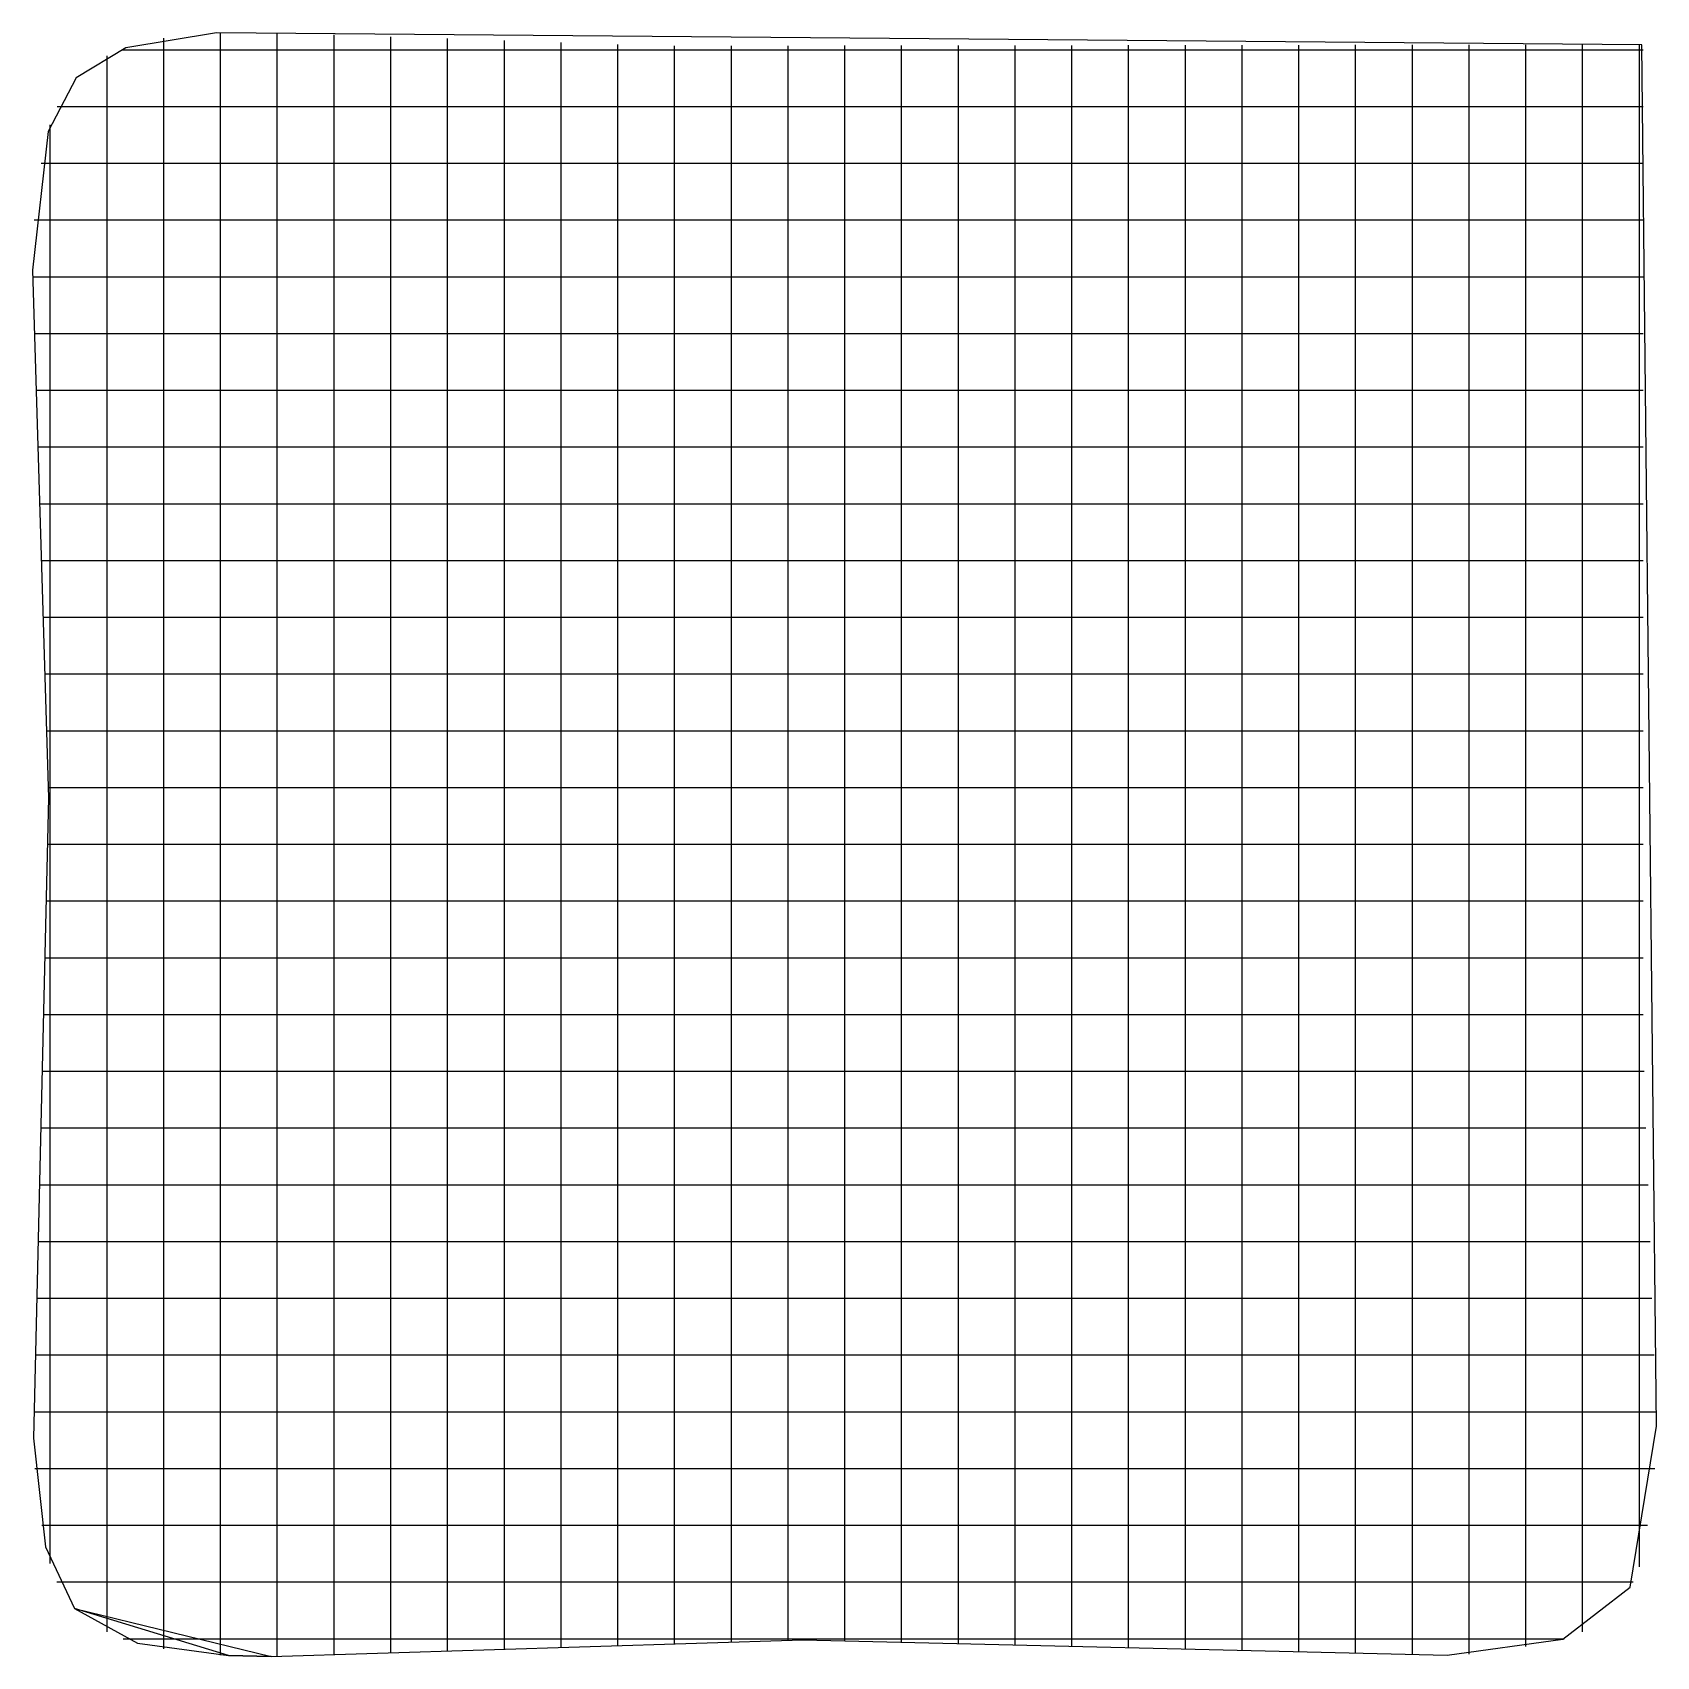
# Model space of a CAD drawing. Header units: metres. Extents: x 0.4 to 14.7, y 0.4 to 14.7.
import ezdxf

# ---------------------------------------------------------------- set-up
doc = ezdxf.new("R2010")
doc.units = ezdxf.units.M

msp = doc.modelspace()

# ---------------------------------------------------------------- linework, layer by layer
for p, q in [((2.093, 14.743), (2.093, 14.744)), ((2.093, 14.448), (2.093, 14.743)), ((2.593, 14.447), (2.593, 14.742)), ((1.593, 14.4), (1.593, 14.695)), ((3.093, 14.429), (3.093, 14.724)), ((3.593, 14.412), (3.593, 14.707)), ((4.093, 14.689), (4.093, 14.69)), ((4.093, 14.394), (4.093, 14.689)), ((4.593, 14.377), (4.593, 14.672)), ((5.093, 14.36), (5.093, 14.655)), ((5.593, 14.342), (5.593, 14.637)), ((6.093, 14.33), (6.093, 14.625)), ((6.593, 14.331), (6.593, 14.626)), ((7.093, 14.332), (7.093, 14.627)), ((7.593, 14.333), (7.593, 14.628)), ((8.093, 14.333), (8.093, 14.628)), ((8.593, 14.334), (8.593, 14.629)), ((9.093, 14.335), (9.093, 14.63)), ((9.593, 14.335), (9.593, 14.63)), ((10.093, 14.336), (10.093, 14.631)), ((10.593, 14.337), (10.593, 14.632)), ((11.093, 14.338), (11.093, 14.633)), ((11.593, 14.338), (11.593, 14.633)), ((12.093, 14.339), (12.093, 14.634)), ((12.593, 14.34), (12.593, 14.635)), ((13.093, 14.635), (13.093, 14.636)), ((13.093, 14.341), (13.093, 14.635)), ((13.593, 14.341), (13.593, 14.636)), ((14.093, 14.342), (14.093, 14.637)), ((14.593, 14.343), (14.593, 14.638)), ((1.093, 14.536), (1.093, 14.537)), ((1.093, 14.241), (1.093, 14.536)), ((1.221, 14.592), (1.516, 14.592)), ((1.221, 14.592), (1.516, 14.592)), ((1.516, 14.592), (1.524, 14.592)), ((1.524, 14.592), (1.529, 14.592)), ((1.529, 14.592), (3.005, 14.592)), ((3.005, 14.592), (3.029, 14.592)), ((3.029, 14.592), (3.324, 14.592)), ((3.324, 14.592), (3.329, 14.592)), ((3.329, 14.592), (4.805, 14.592)), ((4.805, 14.592), (4.829, 14.592)), ((4.829, 14.592), (5.124, 14.592)), ((5.124, 14.592), (5.129, 14.592)), ((5.129, 14.592), (5.963, 14.592)), ((5.963, 14.592), (6.259, 14.592)), ((6.259, 14.592), (6.283, 14.592)), ((6.283, 14.592), (7.759, 14.592)), ((7.759, 14.592), (7.763, 14.592)), ((7.763, 14.592), (8.059, 14.592)), ((8.059, 14.592), (8.083, 14.592)), ((8.083, 14.592), (9.559, 14.592)), ((9.559, 14.592), (9.563, 14.592)), ((9.563, 14.592), (9.859, 14.592)), ((9.859, 14.592), (9.883, 14.592)), ((9.883, 14.592), (11.359, 14.592)), ((11.359, 14.592), (11.363, 14.592)), ((11.363, 14.592), (11.659, 14.592)), ((11.659, 14.592), (11.683, 14.592)), ((11.683, 14.592), (13.159, 14.592)), ((13.159, 14.592), (13.163, 14.592)), ((13.163, 14.592), (13.459, 14.592)), ((13.459, 14.592), (13.483, 14.592)), ((13.483, 14.592), (14.621, 14.592)), ((14.621, 14.592), (14.626, 14.592)), ((1.593, 14.379), (1.593, 14.4)), ((1.593, 12.903), (1.593, 14.379)), ((2.093, 14.425), (2.093, 14.448)), ((2.093, 12.949), (2.093, 14.425)), ((2.593, 14.424), (2.593, 14.447)), ((2.593, 12.947), (2.593, 14.424)), ((3.093, 14.407), (3.093, 14.429)), ((3.093, 12.931), (3.093, 14.407)), ((3.593, 14.39), (3.593, 14.412)), ((3.593, 12.914), (3.593, 14.39)), ((4.093, 14.373), (4.093, 14.394)), ((4.093, 12.897), (4.093, 14.373)), ((4.593, 14.356), (4.593, 14.377)), ((4.593, 12.881), (4.593, 14.356)), ((5.093, 14.34), (5.093, 14.36)), ((5.093, 12.864), (5.093, 14.34)), ((5.593, 14.322), (5.593, 14.342)), ((5.593, 12.847), (5.593, 14.322)), ((6.093, 14.311), (6.093, 14.33)), ((6.093, 12.835), (6.093, 14.311)), ((6.593, 14.312), (6.593, 14.331)), ((6.593, 12.836), (6.593, 14.312)), ((7.093, 14.313), (7.093, 14.332)), ((7.093, 12.838), (7.093, 14.313)), ((7.593, 14.314), (7.593, 14.333)), ((7.593, 12.837), (7.593, 14.314)), ((8.093, 14.314), (8.093, 14.333)), ((8.093, 12.838), (8.093, 14.314)), ((8.593, 14.315), (8.593, 14.334)), ((8.593, 12.839), (8.593, 14.315)), ((9.093, 14.316), (9.093, 14.335)), ((9.093, 12.84), (9.093, 14.316)), ((9.593, 14.315), (9.593, 14.335)), ((9.593, 12.84), (9.593, 14.315)), ((10.093, 14.316), (10.093, 14.336)), ((10.093, 12.84), (10.093, 14.316)), ((10.593, 14.317), (10.593, 14.337)), ((10.593, 12.841), (10.593, 14.317)), ((11.093, 14.318), (11.093, 14.338)), ((11.093, 12.841), (11.093, 14.318)), ((11.593, 14.318), (11.593, 14.338)), ((11.593, 12.842), (11.593, 14.318)), ((12.093, 14.318), (12.093, 14.339)), ((12.093, 12.843), (12.093, 14.318)), ((12.593, 14.319), (12.593, 14.34)), ((12.593, 12.843), (12.593, 14.319)), ((13.093, 14.32), (13.093, 14.341)), ((13.093, 12.843), (13.093, 14.32)), ((13.593, 14.321), (13.593, 14.341)), ((13.593, 12.845), (13.593, 14.321)), ((14.093, 14.324), (14.093, 14.342)), ((14.093, 12.849), (14.093, 14.324)), ((14.593, 14.335), (14.593, 14.343)), ((14.593, 14.33), (14.593, 14.335)), ((14.593, 12.854), (14.593, 14.33)), ((1.093, 14.225), (1.093, 14.241)), ((1.093, 12.749), (1.093, 14.225)), ((0.654, 14.092), (0.949, 14.092)), ((0.654, 14.092), (0.949, 14.092)), ((0.949, 14.092), (0.966, 14.092)), ((0.966, 14.092), (2.442, 14.092)), ((2.442, 14.092), (2.447, 14.092)), ((2.447, 14.092), (2.742, 14.092)), ((2.742, 14.092), (2.766, 14.092)), ((2.766, 14.092), (4.242, 14.092)), ((4.242, 14.092), (4.247, 14.092)), ((4.247, 14.092), (4.542, 14.092)), ((4.542, 14.092), (4.566, 14.092)), ((4.566, 14.092), (6.042, 14.092)), ((6.042, 14.092), (6.047, 14.092)), ((6.047, 14.092), (6.342, 14.092)), ((6.342, 14.092), (6.366, 14.092)), ((6.366, 14.092), (7.842, 14.092)), ((7.842, 14.092), (7.847, 14.092)), ((7.847, 14.092), (8.142, 14.092)), ((8.142, 14.092), (8.166, 14.092)), ((8.166, 14.092), (9.642, 14.092)), ((9.642, 14.092), (9.647, 14.092)), ((9.647, 14.092), (9.942, 14.092)), ((9.942, 14.092), (9.966, 14.092)), ((9.966, 14.092), (11.442, 14.092)), ((11.442, 14.092), (11.447, 14.092)), ((11.447, 14.092), (11.742, 14.092)), ((11.742, 14.092), (11.766, 14.092)), ((11.766, 14.092), (13.242, 14.092)), ((13.242, 14.092), (13.247, 14.092)), ((13.247, 14.092), (13.542, 14.092)), ((13.542, 14.092), (13.566, 14.092)), ((13.566, 14.092), (14.621, 14.092)), ((14.621, 14.092), (14.626, 14.092)), ((0.593, 13.928), (0.593, 13.929)), ((0.593, 13.633), (0.593, 13.928)), ((0.593, 13.608), (0.593, 13.633)), ((0.593, 12.133), (0.593, 13.608)), ((0.511, 13.592), (0.806, 13.592)), ((0.511, 13.592), (0.806, 13.592)), ((0.806, 13.592), (0.826, 13.592)), ((0.826, 13.592), (2.302, 13.592)), ((2.302, 13.592), (2.306, 13.592)), ((2.306, 13.592), (2.602, 13.592)), ((2.602, 13.592), (2.626, 13.592)), ((2.626, 13.592), (4.102, 13.592)), ((4.102, 13.592), (4.106, 13.592)), ((4.106, 13.592), (4.402, 13.592)), ((4.402, 13.592), (4.426, 13.592)), ((4.426, 13.592), (5.902, 13.592)), ((5.902, 13.592), (5.906, 13.592)), ((5.906, 13.592), (6.202, 13.592)), ((6.202, 13.592), (6.226, 13.592)), ((6.226, 13.592), (7.702, 13.592)), ((7.702, 13.592), (7.706, 13.592)), ((7.706, 13.592), (8.002, 13.592)), ((8.002, 13.592), (8.026, 13.592)), ((8.026, 13.592), (9.502, 13.592)), ((9.502, 13.592), (9.506, 13.592)), ((9.506, 13.592), (9.802, 13.592)), ((9.802, 13.592), (9.826, 13.592)), ((9.826, 13.592), (11.302, 13.592)), ((11.302, 13.592), (11.306, 13.592)), ((11.306, 13.592), (11.602, 13.592)), ((11.602, 13.592), (11.626, 13.592)), ((11.626, 13.592), (13.102, 13.592)), ((13.102, 13.592), (13.106, 13.592)), ((13.106, 13.592), (13.402, 13.592)), ((13.402, 13.592), (13.426, 13.592)), ((13.426, 13.592), (14.621, 13.592)), ((14.621, 13.592), (14.626, 13.592)), ((0.451, 13.092), (0.746, 13.092)), ((0.451, 13.092), (0.746, 13.092)), ((0.746, 13.092), (0.767, 13.092)), ((0.767, 13.092), (2.243, 13.092)), ((2.243, 13.092), (2.247, 13.092)), ((2.247, 13.092), (2.543, 13.092)), ((2.543, 13.092), (2.567, 13.092)), ((2.567, 13.092), (4.043, 13.092)), ((4.043, 13.092), (4.047, 13.092)), ((4.047, 13.092), (4.343, 13.092)), ((4.343, 13.092), (4.367, 13.092)), ((4.367, 13.092), (5.843, 13.092)), ((5.843, 13.092), (5.847, 13.092)), ((5.847, 13.092), (6.143, 13.092)), ((6.143, 13.092), (6.167, 13.092)), ((6.167, 13.092), (7.643, 13.092)), ((7.643, 13.092), (7.647, 13.092)), ((7.647, 13.092), (7.943, 13.092)), ((7.943, 13.092), (7.967, 13.092)), ((7.967, 13.092), (9.443, 13.092)), ((9.443, 13.092), (9.447, 13.092)), ((9.447, 13.092), (9.743, 13.092)), ((9.743, 13.092), (9.767, 13.092)), ((9.767, 13.092), (11.243, 13.092)), ((11.243, 13.092), (11.247, 13.092)), ((11.247, 13.092), (11.543, 13.092)), ((11.543, 13.092), (11.567, 13.092)), ((11.567, 13.092), (13.043, 13.092)), ((13.043, 13.092), (13.047, 13.092)), ((13.047, 13.092), (13.343, 13.092)), ((13.343, 13.092), (13.367, 13.092)), ((13.367, 13.092), (14.621, 13.092)), ((14.621, 13.092), (14.626, 13.092)), ((1.593, 12.898), (1.593, 12.903)), ((1.593, 12.603), (1.593, 12.898)), ((2.093, 12.945), (2.093, 12.949)), ((2.093, 12.65), (2.093, 12.945)), ((2.593, 12.943), (2.593, 12.947)), ((2.593, 12.648), (2.593, 12.943)), ((3.093, 12.926), (3.093, 12.931)), ((3.093, 12.631), (3.093, 12.926)), ((3.593, 12.91), (3.593, 12.914)), ((3.593, 12.614), (3.593, 12.91)), ((4.093, 12.892), (4.093, 12.897)), ((4.093, 12.597), (4.093, 12.892)), ((4.593, 12.876), (4.593, 12.881)), ((1.093, 12.744), (1.093, 12.749)), ((1.093, 12.449), (1.093, 12.744)), ((4.593, 12.581), (4.593, 12.876)), ((5.093, 12.859), (5.093, 12.864)), ((5.093, 12.564), (5.093, 12.859)), ((5.593, 12.842), (5.593, 12.847)), ((5.593, 12.547), (5.593, 12.842)), ((6.093, 12.83), (6.093, 12.835)), ((6.093, 12.535), (6.093, 12.83)), ((6.593, 12.831), (6.593, 12.836)), ((6.593, 12.536), (6.593, 12.831)), ((7.093, 12.833), (7.093, 12.838)), ((7.093, 12.538), (7.093, 12.833)), ((7.593, 12.833), (7.593, 12.837)), ((7.593, 12.538), (7.593, 12.833)), ((8.093, 12.833), (8.093, 12.838)), ((8.093, 12.538), (8.093, 12.833)), ((8.593, 12.834), (8.593, 12.839)), ((8.593, 12.539), (8.593, 12.834)), ((9.093, 12.835), (9.093, 12.84)), ((9.093, 12.54), (9.093, 12.835)), ((9.593, 12.835), (9.593, 12.84)), ((9.593, 12.54), (9.593, 12.835)), ((10.093, 12.836), (10.093, 12.84)), ((10.093, 12.54), (10.093, 12.836)), ((10.593, 12.836), (10.593, 12.841)), ((10.593, 12.541), (10.593, 12.836)), ((11.093, 12.836), (11.093, 12.841)), ((11.093, 12.542), (11.093, 12.836)), ((11.593, 12.837), (11.593, 12.842)), ((11.593, 12.542), (11.593, 12.837)), ((12.093, 12.838), (12.093, 12.843)), ((12.093, 12.543), (12.093, 12.838)), ((12.593, 12.839), (12.593, 12.843)), ((12.593, 12.543), (12.593, 12.839)), ((13.093, 12.839), (13.093, 12.843)), ((13.093, 12.544), (13.093, 12.839)), ((13.593, 12.841), (13.593, 12.845)), ((13.593, 12.545), (13.593, 12.841)), ((14.093, 12.844), (14.093, 12.849)), ((14.093, 12.549), (14.093, 12.844)), ((14.593, 12.83), (14.593, 12.854)), ((14.593, 12.535), (14.593, 12.83)), ((0.438, 12.592), (0.733, 12.592)), ((0.438, 12.592), (0.733, 12.592)), ((0.733, 12.592), (0.754, 12.592)), ((0.754, 12.592), (2.23, 12.592)), ((1.593, 12.579), (1.593, 12.603)), ((2.093, 12.625), (2.093, 12.65)), ((2.093, 11.149), (2.093, 12.625)), ((2.23, 12.592), (2.235, 12.592)), ((2.235, 12.592), (2.53, 12.592)), ((2.53, 12.592), (2.554, 12.592)), ((2.554, 12.592), (4.03, 12.592)), ((2.593, 12.624), (2.593, 12.648)), ((2.593, 11.147), (2.593, 12.624)), ((3.093, 12.607), (3.093, 12.631)), ((3.093, 11.131), (3.093, 12.607)), ((3.593, 12.59), (3.593, 12.614)), ((4.03, 12.592), (4.035, 12.592)), ((4.035, 12.592), (4.33, 12.592)), ((4.093, 12.573), (4.093, 12.597)), ((4.33, 12.592), (4.354, 12.592)), ((4.354, 12.592), (5.83, 12.592)), ((5.83, 12.592), (5.835, 12.592)), ((5.835, 12.592), (6.13, 12.592)), ((6.13, 12.592), (6.154, 12.592)), ((6.154, 12.592), (7.63, 12.592)), ((7.63, 12.592), (7.635, 12.592)), ((7.635, 12.592), (7.93, 12.592)), ((7.93, 12.592), (7.954, 12.592)), ((7.954, 12.592), (9.43, 12.592)), ((9.43, 12.592), (9.435, 12.592)), ((9.435, 12.592), (9.73, 12.592)), ((9.73, 12.592), (9.754, 12.592)), ((9.754, 12.592), (11.23, 12.592)), ((11.23, 12.592), (11.235, 12.592)), ((11.235, 12.592), (11.53, 12.592)), ((11.53, 12.592), (11.554, 12.592)), ((11.554, 12.592), (13.03, 12.592)), ((13.03, 12.592), (13.035, 12.592)), ((13.035, 12.592), (13.33, 12.592)), ((13.33, 12.592), (13.354, 12.592)), ((13.354, 12.592), (14.621, 12.592)), ((14.621, 12.592), (14.626, 12.592)), ((1.093, 12.425), (1.093, 12.449)), ((1.593, 11.103), (1.593, 12.579)), ((3.593, 11.114), (3.593, 12.59)), ((4.093, 11.097), (4.093, 12.573)), ((4.593, 12.556), (4.593, 12.581)), ((4.593, 11.081), (4.593, 12.556)), ((5.093, 12.54), (5.093, 12.564)), ((5.093, 11.064), (5.093, 12.54)), ((5.593, 12.522), (5.593, 12.547)), ((5.593, 11.047), (5.593, 12.522)), ((6.093, 12.511), (6.093, 12.535)), ((6.093, 11.035), (6.093, 12.511)), ((6.593, 12.512), (6.593, 12.536)), ((6.593, 11.036), (6.593, 12.512)), ((7.093, 12.513), (7.093, 12.538)), ((7.093, 11.038), (7.093, 12.513)), ((7.593, 12.514), (7.593, 12.538)), ((7.593, 11.037), (7.593, 12.514)), ((8.093, 12.514), (8.093, 12.538)), ((8.093, 11.038), (8.093, 12.514)), ((8.593, 12.515), (8.593, 12.539)), ((8.593, 11.039), (8.593, 12.515)), ((9.093, 12.516), (9.093, 12.54)), ((9.093, 11.04), (9.093, 12.516)), ((9.593, 12.515), (9.593, 12.54)), ((9.593, 11.04), (9.593, 12.515)), ((10.093, 12.516), (10.093, 12.54)), ((10.093, 11.04), (10.093, 12.516)), ((10.593, 12.517), (10.593, 12.541)), ((10.593, 11.041), (10.593, 12.517)), ((11.093, 12.518), (11.093, 12.542)), ((11.093, 11.041), (11.093, 12.518)), ((11.593, 12.518), (11.593, 12.542)), ((11.593, 11.042), (11.593, 12.518)), ((12.093, 12.518), (12.093, 12.543)), ((12.093, 11.043), (12.093, 12.518)), ((12.593, 12.519), (12.593, 12.543)), ((12.593, 11.043), (12.593, 12.519)), ((13.093, 12.52), (13.093, 12.544)), ((13.093, 11.043), (13.093, 12.52)), ((13.593, 12.521), (13.593, 12.545)), ((13.593, 11.045), (13.593, 12.521)), ((14.093, 12.524), (14.093, 12.549)), ((14.093, 11.049), (14.093, 12.524)), ((14.593, 12.53), (14.593, 12.535)), ((14.593, 11.054), (14.593, 12.53)), ((1.093, 10.949), (1.093, 12.425)), ((0.453, 12.092), (0.748, 12.092)), ((0.453, 12.092), (0.748, 12.092)), ((0.593, 12.128), (0.593, 12.133)), ((0.593, 11.833), (0.593, 12.128)), ((0.748, 12.092), (0.769, 12.092)), ((0.769, 12.092), (2.245, 12.092)), ((2.245, 12.092), (2.249, 12.092)), ((2.249, 12.092), (2.545, 12.092)), ((2.545, 12.092), (2.569, 12.092)), ((2.569, 12.092), (4.045, 12.092)), ((4.045, 12.092), (4.049, 12.092)), ((4.049, 12.092), (4.345, 12.092)), ((4.345, 12.092), (4.369, 12.092)), ((4.369, 12.092), (5.845, 12.092)), ((5.845, 12.092), (5.849, 12.092)), ((5.849, 12.092), (6.145, 12.092)), ((6.145, 12.092), (6.169, 12.092)), ((6.169, 12.092), (7.645, 12.092)), ((7.645, 12.092), (7.649, 12.092)), ((7.649, 12.092), (7.945, 12.092)), ((7.945, 12.092), (7.969, 12.092)), ((7.969, 12.092), (9.444, 12.092)), ((9.444, 12.092), (9.449, 12.092)), ((9.449, 12.092), (9.745, 12.092)), ((9.745, 12.092), (9.769, 12.092)), ((9.769, 12.092), (11.245, 12.092)), ((11.245, 12.092), (11.249, 12.092)), ((11.249, 12.092), (11.545, 12.092)), ((11.545, 12.092), (11.569, 12.092)), ((11.569, 12.092), (13.045, 12.092)), ((13.045, 12.092), (13.049, 12.092)), ((13.049, 12.092), (13.345, 12.092)), ((13.345, 12.092), (13.369, 12.092)), ((13.369, 12.092), (14.621, 12.092)), ((14.621, 12.092), (14.626, 12.092)), ((0.593, 11.808), (0.593, 11.833)), ((0.593, 10.333), (0.593, 11.808)), ((0.468, 11.592), (0.763, 11.592)), ((0.468, 11.592), (0.763, 11.592)), ((0.763, 11.592), (0.783, 11.592)), ((0.783, 11.592), (2.259, 11.592)), ((2.259, 11.592), (2.264, 11.592)), ((2.264, 11.592), (2.559, 11.592)), ((2.559, 11.592), (2.583, 11.592)), ((2.583, 11.592), (4.059, 11.592)), ((4.059, 11.592), (4.064, 11.592)), ((4.064, 11.592), (4.359, 11.592)), ((4.359, 11.592), (4.383, 11.592)), ((4.383, 11.592), (5.859, 11.592)), ((5.859, 11.592), (5.864, 11.592)), ((5.864, 11.592), (6.159, 11.592)), ((6.159, 11.592), (6.183, 11.592)), ((6.183, 11.592), (7.659, 11.592)), ((7.659, 11.592), (7.664, 11.592)), ((7.664, 11.592), (7.959, 11.592)), ((7.959, 11.592), (7.983, 11.592)), ((7.983, 11.592), (9.459, 11.592)), ((9.459, 11.592), (9.464, 11.592)), ((9.464, 11.592), (9.759, 11.592)), ((9.759, 11.592), (9.783, 11.592)), ((9.783, 11.592), (11.259, 11.592)), ((11.259, 11.592), (11.264, 11.592)), ((11.264, 11.592), (11.559, 11.592)), ((11.559, 11.592), (11.583, 11.592)), ((11.583, 11.592), (13.059, 11.592)), ((13.059, 11.592), (13.064, 11.592)), ((13.064, 11.592), (13.359, 11.592)), ((13.359, 11.592), (13.383, 11.592)), ((13.383, 11.592), (14.621, 11.592)), ((14.621, 11.592), (14.626, 11.592)), ((0.484, 11.092), (0.779, 11.092)), ((0.484, 11.092), (0.779, 11.092)), ((0.779, 11.092), (0.799, 11.092)), ((0.799, 11.092), (2.275, 11.092)), ((1.593, 11.098), (1.593, 11.103)), ((1.593, 10.803), (1.593, 11.098)), ((2.093, 11.145), (2.093, 11.149)), ((2.093, 10.85), (2.093, 11.145)), ((2.275, 11.092), (2.28, 11.092)), ((2.28, 11.092), (2.575, 11.092)), ((2.575, 11.092), (2.599, 11.092)), ((2.593, 11.143), (2.593, 11.147)), ((2.593, 10.848), (2.593, 11.143)), ((2.599, 11.092), (4.075, 11.092)), ((3.093, 11.126), (3.093, 11.131)), ((3.093, 10.831), (3.093, 11.126)), ((3.593, 11.11), (3.593, 11.114)), ((3.593, 10.814), (3.593, 11.11)), ((4.075, 11.092), (4.08, 11.092)), ((4.08, 11.092), (4.375, 11.092)), ((4.093, 11.092), (4.093, 11.097)), ((4.093, 10.797), (4.093, 11.092)), ((4.375, 11.092), (4.399, 11.092)), ((4.399, 11.092), (5.875, 11.092)), ((4.593, 11.076), (4.593, 11.081)), ((4.593, 10.781), (4.593, 11.076)), ((5.093, 11.059), (5.093, 11.064)), ((5.093, 10.764), (5.093, 11.059)), ((5.593, 11.042), (5.593, 11.047)), ((5.593, 10.747), (5.593, 11.042)), ((5.875, 11.092), (5.88, 11.092)), ((5.88, 11.092), (6.175, 11.092)), ((6.093, 11.03), (6.093, 11.035)), ((6.093, 10.735), (6.093, 11.03)), ((6.175, 11.092), (6.199, 11.092)), ((6.199, 11.092), (7.675, 11.092)), ((6.593, 11.031), (6.593, 11.036)), ((6.593, 10.736), (6.593, 11.031)), ((7.093, 11.033), (7.093, 11.038)), ((7.093, 10.738), (7.093, 11.033)), ((7.593, 11.033), (7.593, 11.037)), ((7.593, 10.738), (7.593, 11.033)), ((7.675, 11.092), (7.68, 11.092)), ((7.68, 11.092), (7.975, 11.092)), ((7.975, 11.092), (7.999, 11.092)), ((7.999, 11.092), (9.475, 11.092)), ((8.093, 11.033), (8.093, 11.038)), ((8.093, 10.738), (8.093, 11.033)), ((8.593, 11.034), (8.593, 11.039)), ((8.593, 10.739), (8.593, 11.034)), ((9.093, 11.035), (9.093, 11.04)), ((9.093, 10.74), (9.093, 11.035)), ((9.475, 11.092), (9.48, 11.092)), ((9.48, 11.092), (9.775, 11.092)), ((9.593, 11.035), (9.593, 11.04)), ((9.593, 10.74), (9.593, 11.035)), ((9.775, 11.092), (9.799, 11.092)), ((9.799, 11.092), (11.275, 11.092)), ((10.093, 11.036), (10.093, 11.04)), ((10.093, 10.74), (10.093, 11.036)), ((10.593, 11.036), (10.593, 11.041)), ((10.593, 10.741), (10.593, 11.036)), ((11.093, 11.036), (11.093, 11.041)), ((11.093, 10.742), (11.093, 11.036)), ((11.275, 11.092), (11.28, 11.092)), ((11.28, 11.092), (11.575, 11.092)), ((11.575, 11.092), (11.599, 11.092)), ((11.593, 11.037), (11.593, 11.042)), ((11.593, 10.742), (11.593, 11.037)), ((11.599, 11.092), (13.075, 11.092)), ((12.093, 11.038), (12.093, 11.043)), ((12.093, 10.743), (12.093, 11.038)), ((12.593, 11.039), (12.593, 11.043)), ((12.593, 10.743), (12.593, 11.039)), ((13.075, 11.092), (13.08, 11.092)), ((13.08, 11.092), (13.375, 11.092)), ((13.093, 11.039), (13.093, 11.043)), ((13.093, 10.744), (13.093, 11.039)), ((13.375, 11.092), (13.399, 11.092)), ((13.399, 11.092), (14.621, 11.092)), ((13.593, 11.041), (13.593, 11.045)), ((13.593, 10.745), (13.593, 11.041)), ((14.093, 11.044), (14.093, 11.049)), ((14.093, 10.749), (14.093, 11.044)), ((14.593, 11.03), (14.593, 11.054)), ((14.593, 10.735), (14.593, 11.03)), ((14.621, 11.092), (14.626, 11.092)), ((1.093, 10.944), (1.093, 10.949)), ((1.093, 10.649), (1.093, 10.944)), ((1.593, 10.779), (1.593, 10.803)), ((1.593, 9.303), (1.593, 10.779)), ((2.093, 10.825), (2.093, 10.85)), ((2.093, 9.349), (2.093, 10.825)), ((2.593, 10.824), (2.593, 10.848)), ((2.593, 9.347), (2.593, 10.824)), ((3.093, 10.807), (3.093, 10.831)), ((3.093, 9.331), (3.093, 10.807)), ((3.593, 10.79), (3.593, 10.814)), ((3.593, 9.314), (3.593, 10.79)), ((4.093, 10.773), (4.093, 10.797)), ((4.093, 9.297), (4.093, 10.773)), ((4.593, 10.756), (4.593, 10.781)), ((4.593, 9.281), (4.593, 10.756)), ((5.093, 10.74), (5.093, 10.764)), ((5.093, 9.264), (5.093, 10.74)), ((5.593, 10.722), (5.593, 10.747)), ((6.093, 10.711), (6.093, 10.735)), ((6.593, 10.712), (6.593, 10.736)), ((7.093, 10.713), (7.093, 10.738)), ((7.593, 10.714), (7.593, 10.738)), ((8.093, 10.714), (8.093, 10.738)), ((8.593, 10.715), (8.593, 10.739)), ((9.093, 10.716), (9.093, 10.74)), ((9.593, 10.715), (9.593, 10.74)), ((10.093, 10.716), (10.093, 10.74)), ((10.593, 10.717), (10.593, 10.741)), ((11.093, 10.718), (11.093, 10.742)), ((11.593, 10.718), (11.593, 10.742)), ((12.093, 10.718), (12.093, 10.743)), ((12.593, 10.719), (12.593, 10.743)), ((13.093, 10.72), (13.093, 10.744)), ((13.593, 10.721), (13.593, 10.745)), ((14.093, 10.724), (14.093, 10.749)), ((14.593, 10.73), (14.593, 10.735)), ((0.499, 10.592), (0.794, 10.592)), ((0.499, 10.592), (0.794, 10.592)), ((0.794, 10.592), (0.814, 10.592)), ((0.814, 10.592), (2.29, 10.592)), ((1.093, 10.625), (1.093, 10.649)), ((1.093, 9.149), (1.093, 10.625)), ((2.29, 10.592), (2.295, 10.592)), ((2.295, 10.592), (2.59, 10.592)), ((2.59, 10.592), (2.614, 10.592)), ((2.614, 10.592), (4.09, 10.592)), ((4.09, 10.592), (4.095, 10.592)), ((4.095, 10.592), (4.39, 10.592)), ((4.39, 10.592), (4.414, 10.592)), ((4.414, 10.592), (5.89, 10.592)), ((5.593, 9.247), (5.593, 10.722)), ((5.89, 10.592), (5.895, 10.592)), ((5.895, 10.592), (6.19, 10.592)), ((6.093, 9.235), (6.093, 10.711)), ((6.19, 10.592), (6.214, 10.592)), ((6.214, 10.592), (7.69, 10.592)), ((6.593, 9.236), (6.593, 10.712)), ((7.093, 9.238), (7.093, 10.713)), ((7.593, 9.237), (7.593, 10.714)), ((7.69, 10.592), (7.695, 10.592)), ((7.695, 10.592), (7.99, 10.592)), ((7.99, 10.592), (8.014, 10.592)), ((8.014, 10.592), (9.49, 10.592)), ((8.093, 9.238), (8.093, 10.714)), ((8.593, 9.239), (8.593, 10.715)), ((9.093, 9.24), (9.093, 10.716)), ((9.49, 10.592), (9.495, 10.592)), ((9.495, 10.592), (9.79, 10.592)), ((9.593, 9.24), (9.593, 10.715)), ((9.79, 10.592), (9.814, 10.592)), ((9.814, 10.592), (11.29, 10.592)), ((10.093, 9.24), (10.093, 10.716)), ((10.593, 9.241), (10.593, 10.717)), ((11.093, 9.241), (11.093, 10.718)), ((11.29, 10.592), (11.295, 10.592)), ((11.295, 10.592), (11.59, 10.592)), ((11.59, 10.592), (11.614, 10.592)), ((11.593, 9.242), (11.593, 10.718)), ((11.614, 10.592), (13.09, 10.592)), ((12.093, 9.243), (12.093, 10.718)), ((12.593, 9.243), (12.593, 10.719)), ((13.09, 10.592), (13.095, 10.592)), ((13.093, 9.243), (13.093, 10.72)), ((13.095, 10.592), (13.39, 10.592)), ((13.39, 10.592), (13.414, 10.592)), ((13.414, 10.592), (14.621, 10.592)), ((13.593, 9.245), (13.593, 10.721)), ((14.093, 9.249), (14.093, 10.724)), ((14.593, 9.254), (14.593, 10.73)), ((14.621, 10.592), (14.626, 10.592)), ((0.593, 10.328), (0.593, 10.333)), ((0.593, 10.033), (0.593, 10.328)), ((0.514, 10.092), (0.809, 10.092)), ((0.514, 10.092), (0.809, 10.092)), ((0.593, 10.008), (0.593, 10.033)), ((0.809, 10.092), (0.829, 10.092)), ((0.829, 10.092), (2.305, 10.092)), ((2.305, 10.092), (2.309, 10.092)), ((2.309, 10.092), (2.605, 10.092)), ((2.605, 10.092), (2.629, 10.092)), ((2.629, 10.092), (4.105, 10.092)), ((4.105, 10.092), (4.109, 10.092)), ((4.109, 10.092), (4.405, 10.092)), ((4.405, 10.092), (4.429, 10.092)), ((4.429, 10.092), (5.905, 10.092)), ((5.905, 10.092), (5.909, 10.092)), ((5.909, 10.092), (6.205, 10.092)), ((6.205, 10.092), (6.229, 10.092)), ((6.229, 10.092), (7.705, 10.092)), ((7.705, 10.092), (7.709, 10.092)), ((7.709, 10.092), (8.005, 10.092)), ((8.005, 10.092), (8.029, 10.092)), ((8.029, 10.092), (9.505, 10.092)), ((9.505, 10.092), (9.509, 10.092)), ((9.509, 10.092), (9.805, 10.092)), ((9.805, 10.092), (9.829, 10.092)), ((9.829, 10.092), (11.305, 10.092)), ((11.305, 10.092), (11.309, 10.092)), ((11.309, 10.092), (11.605, 10.092)), ((11.605, 10.092), (11.629, 10.092)), ((11.629, 10.092), (13.105, 10.092)), ((13.105, 10.092), (13.109, 10.092)), ((13.109, 10.092), (13.405, 10.092)), ((13.405, 10.092), (13.429, 10.092)), ((13.429, 10.092), (14.621, 10.092)), ((14.621, 10.092), (14.626, 10.092)), ((0.593, 8.533), (0.593, 10.008)), ((0.529, 9.592), (0.824, 9.592)), ((0.529, 9.592), (0.824, 9.592)), ((0.824, 9.592), (0.843, 9.592)), ((0.843, 9.592), (2.32, 9.592)), ((2.32, 9.592), (2.325, 9.592)), ((2.325, 9.592), (2.619, 9.592)), ((2.619, 9.592), (2.643, 9.592)), ((2.643, 9.592), (4.12, 9.592)), ((4.12, 9.592), (4.125, 9.592)), ((4.125, 9.592), (4.419, 9.592)), ((4.419, 9.592), (4.443, 9.592)), ((4.443, 9.592), (5.92, 9.592)), ((5.92, 9.592), (5.925, 9.592)), ((5.925, 9.592), (6.219, 9.592)), ((6.219, 9.592), (6.243, 9.592)), ((6.243, 9.592), (7.72, 9.592)), ((7.72, 9.592), (7.725, 9.592)), ((7.725, 9.592), (8.019, 9.592)), ((8.019, 9.592), (8.043, 9.592)), ((8.043, 9.592), (9.52, 9.592)), ((9.52, 9.592), (9.525, 9.592)), ((9.525, 9.592), (9.819, 9.592)), ((9.819, 9.592), (9.843, 9.592)), ((9.843, 9.592), (11.32, 9.592)), ((11.32, 9.592), (11.325, 9.592)), ((11.325, 9.592), (11.619, 9.592)), ((11.619, 9.592), (11.643, 9.592)), ((11.643, 9.592), (13.12, 9.592)), ((13.12, 9.592), (13.125, 9.592)), ((13.125, 9.592), (13.419, 9.592)), ((13.419, 9.592), (13.443, 9.592)), ((13.443, 9.592), (14.621, 9.592)), ((14.621, 9.592), (14.626, 9.592)), ((1.593, 9.298), (1.593, 9.303)), ((2.093, 9.345), (2.093, 9.349)), ((2.093, 9.05), (2.093, 9.345)), ((2.593, 9.343), (2.593, 9.347)), ((2.593, 9.048), (2.593, 9.343)), ((3.093, 9.326), (3.093, 9.331)), ((3.093, 9.031), (3.093, 9.326)), ((3.593, 9.31), (3.593, 9.314)), ((3.593, 9.014), (3.593, 9.31)), ((1.593, 9.003), (1.593, 9.298)), ((4.093, 9.292), (4.093, 9.297)), ((4.093, 8.997), (4.093, 9.292)), ((4.593, 9.276), (4.593, 9.281)), ((4.593, 8.981), (4.593, 9.276)), ((5.093, 9.259), (5.093, 9.264)), ((5.093, 8.964), (5.093, 9.259)), ((5.593, 9.242), (5.593, 9.247)), ((5.593, 8.947), (5.593, 9.242)), ((6.093, 9.23), (6.093, 9.235)), ((6.093, 8.935), (6.093, 9.23)), ((6.593, 9.231), (6.593, 9.236)), ((6.593, 8.936), (6.593, 9.231)), ((7.093, 9.233), (7.093, 9.238)), ((7.093, 8.938), (7.093, 9.233)), ((7.593, 9.233), (7.593, 9.237)), ((7.593, 8.938), (7.593, 9.233)), ((8.093, 9.233), (8.093, 9.238)), ((8.093, 8.938), (8.093, 9.233)), ((8.593, 9.234), (8.593, 9.239)), ((8.593, 8.939), (8.593, 9.234)), ((9.093, 9.235), (9.093, 9.24)), ((9.093, 8.94), (9.093, 9.235)), ((9.593, 9.235), (9.593, 9.24)), ((9.593, 8.94), (9.593, 9.235)), ((10.093, 9.236), (10.093, 9.24)), ((10.093, 8.94), (10.093, 9.236)), ((10.593, 9.236), (10.593, 9.241)), ((10.593, 8.941), (10.593, 9.236)), ((11.093, 9.236), (11.093, 9.241)), ((11.093, 8.942), (11.093, 9.236)), ((11.593, 9.237), (11.593, 9.242)), ((11.593, 8.942), (11.593, 9.237)), ((12.093, 9.238), (12.093, 9.243)), ((12.093, 8.943), (12.093, 9.238)), ((12.593, 9.239), (12.593, 9.243)), ((12.593, 8.943), (12.593, 9.239)), ((13.093, 9.239), (13.093, 9.243)), ((13.093, 8.944), (13.093, 9.239)), ((13.593, 9.241), (13.593, 9.245)), ((13.593, 8.945), (13.593, 9.241)), ((14.093, 9.244), (14.093, 9.249)), ((14.093, 8.949), (14.093, 9.244)), ((14.593, 9.23), (14.593, 9.254)), ((14.593, 8.935), (14.593, 9.23)), ((0.545, 9.092), (0.84, 9.092)), ((0.545, 9.092), (0.84, 9.092)), ((0.84, 9.092), (0.859, 9.092)), ((0.859, 9.092), (2.335, 9.092)), ((1.093, 9.144), (1.093, 9.149)), ((1.093, 8.849), (1.093, 9.144)), ((2.093, 9.025), (2.093, 9.05)), ((2.093, 7.549), (2.093, 9.025)), ((2.335, 9.092), (2.34, 9.092)), ((2.34, 9.092), (2.635, 9.092)), ((2.593, 9.024), (2.593, 9.048)), ((2.593, 7.547), (2.593, 9.024)), ((2.635, 9.092), (2.659, 9.092)), ((2.659, 9.092), (4.135, 9.092)), ((3.093, 9.007), (3.093, 9.031)), ((4.135, 9.092), (4.14, 9.092)), ((4.14, 9.092), (4.435, 9.092)), ((4.435, 9.092), (4.459, 9.092)), ((4.459, 9.092), (5.935, 9.092)), ((5.935, 9.092), (5.94, 9.092)), ((5.94, 9.092), (6.235, 9.092)), ((6.235, 9.092), (6.259, 9.092)), ((6.259, 9.092), (7.735, 9.092)), ((7.735, 9.092), (7.74, 9.092)), ((7.74, 9.092), (8.035, 9.092)), ((8.035, 9.092), (8.059, 9.092)), ((8.059, 9.092), (9.535, 9.092)), ((9.535, 9.092), (9.54, 9.092)), ((9.54, 9.092), (9.835, 9.092)), ((9.835, 9.092), (9.859, 9.092)), ((9.859, 9.092), (11.335, 9.092)), ((11.335, 9.092), (11.34, 9.092)), ((11.34, 9.092), (11.635, 9.092)), ((11.635, 9.092), (11.659, 9.092)), ((11.659, 9.092), (13.135, 9.092)), ((13.135, 9.092), (13.14, 9.092)), ((13.14, 9.092), (13.435, 9.092)), ((13.435, 9.092), (13.459, 9.092)), ((13.459, 9.092), (14.621, 9.092)), ((14.621, 9.092), (14.626, 9.092)), ((1.593, 8.979), (1.593, 9.003)), ((1.593, 7.503), (1.593, 8.979)), ((3.093, 7.531), (3.093, 9.007)), ((3.593, 8.99), (3.593, 9.014)), ((3.593, 7.514), (3.593, 8.99)), ((4.093, 8.973), (4.093, 8.997)), ((4.093, 7.497), (4.093, 8.973)), ((4.593, 8.956), (4.593, 8.981)), ((4.593, 7.481), (4.593, 8.956)), ((5.093, 8.94), (5.093, 8.964)), ((5.093, 7.464), (5.093, 8.94)), ((5.593, 8.922), (5.593, 8.947)), ((5.593, 7.447), (5.593, 8.922)), ((6.093, 8.911), (6.093, 8.935)), ((6.093, 7.435), (6.093, 8.911)), ((6.593, 8.912), (6.593, 8.936)), ((6.593, 7.436), (6.593, 8.912)), ((7.093, 8.913), (7.093, 8.938)), ((7.093, 7.438), (7.093, 8.913)), ((7.593, 8.914), (7.593, 8.938)), ((7.593, 7.437), (7.593, 8.914)), ((8.093, 8.914), (8.093, 8.938)), ((8.093, 7.438), (8.093, 8.914)), ((8.593, 8.915), (8.593, 8.939)), ((8.593, 7.439), (8.593, 8.915)), ((9.093, 8.916), (9.093, 8.94)), ((9.093, 7.44), (9.093, 8.916)), ((9.593, 8.915), (9.593, 8.94)), ((9.593, 7.44), (9.593, 8.915)), ((10.093, 8.916), (10.093, 8.94)), ((10.093, 7.44), (10.093, 8.916)), ((10.593, 8.917), (10.593, 8.941)), ((10.593, 7.441), (10.593, 8.917)), ((11.093, 8.918), (11.093, 8.942)), ((11.093, 7.441), (11.093, 8.918)), ((11.593, 8.918), (11.593, 8.942)), ((11.593, 7.442), (11.593, 8.918)), ((12.093, 8.918), (12.093, 8.943)), ((12.093, 7.443), (12.093, 8.918)), ((12.593, 8.919), (12.593, 8.943)), ((12.593, 7.443), (12.593, 8.919)), ((13.093, 8.92), (13.093, 8.944)), ((13.093, 7.443), (13.093, 8.92)), ((13.593, 8.921), (13.593, 8.945)), ((13.593, 7.445), (13.593, 8.921)), ((14.093, 8.924), (14.093, 8.949)), ((14.093, 7.449), (14.093, 8.924)), ((14.593, 8.93), (14.593, 8.935)), ((14.593, 7.454), (14.593, 8.93)), ((1.093, 8.825), (1.093, 8.849)), ((1.093, 7.349), (1.093, 8.825)), ((0.56, 8.592), (0.855, 8.592)), ((0.56, 8.592), (0.855, 8.592)), ((0.855, 8.592), (0.874, 8.592)), ((0.874, 8.592), (2.35, 8.592)), ((2.35, 8.592), (2.355, 8.592)), ((2.355, 8.592), (2.65, 8.592)), ((2.65, 8.592), (2.674, 8.592)), ((2.674, 8.592), (4.15, 8.592)), ((4.15, 8.592), (4.155, 8.592)), ((4.155, 8.592), (4.45, 8.592)), ((4.45, 8.592), (4.474, 8.592)), ((4.474, 8.592), (5.95, 8.592)), ((5.95, 8.592), (5.955, 8.592)), ((5.955, 8.592), (6.25, 8.592)), ((6.25, 8.592), (6.274, 8.592)), ((6.274, 8.592), (7.75, 8.592)), ((7.75, 8.592), (7.755, 8.592)), ((7.755, 8.592), (8.05, 8.592)), ((8.05, 8.592), (8.074, 8.592)), ((8.074, 8.592), (9.55, 8.592)), ((9.55, 8.592), (9.555, 8.592)), ((9.555, 8.592), (9.85, 8.592)), ((9.85, 8.592), (9.874, 8.592)), ((9.874, 8.592), (11.35, 8.592)), ((11.35, 8.592), (11.355, 8.592)), ((11.355, 8.592), (11.65, 8.592)), ((11.65, 8.592), (11.674, 8.592)), ((11.674, 8.592), (13.15, 8.592)), ((13.15, 8.592), (13.155, 8.592)), ((13.155, 8.592), (13.45, 8.592)), ((13.45, 8.592), (13.474, 8.592)), ((13.474, 8.592), (14.621, 8.592)), ((14.621, 8.592), (14.626, 8.592)), ((0.593, 8.528), (0.593, 8.533)), ((0.593, 8.233), (0.593, 8.528)), ((0.593, 8.208), (0.593, 8.233)), ((0.593, 6.733), (0.593, 8.208)), ((0.575, 8.092), (0.87, 8.092)), ((0.575, 8.092), (0.87, 8.092)), ((0.87, 8.092), (0.889, 8.092)), ((0.889, 8.092), (2.366, 8.092)), ((2.366, 8.092), (2.37, 8.092)), ((2.37, 8.092), (2.665, 8.092)), ((2.665, 8.092), (2.689, 8.092)), ((2.689, 8.092), (4.166, 8.092)), ((4.166, 8.092), (4.17, 8.092)), ((4.17, 8.092), (4.465, 8.092)), ((4.465, 8.092), (4.489, 8.092)), ((4.489, 8.092), (5.966, 8.092)), ((5.966, 8.092), (5.97, 8.092)), ((5.97, 8.092), (6.265, 8.092)), ((6.265, 8.092), (6.289, 8.092)), ((6.289, 8.092), (7.766, 8.092)), ((7.766, 8.092), (7.77, 8.092)), ((7.77, 8.092), (8.065, 8.092)), ((8.065, 8.092), (8.089, 8.092)), ((8.089, 8.092), (9.566, 8.092)), ((9.566, 8.092), (9.57, 8.092)), ((9.57, 8.092), (9.865, 8.092)), ((9.865, 8.092), (9.889, 8.092)), ((9.889, 8.092), (11.366, 8.092)), ((11.366, 8.092), (11.37, 8.092)), ((11.37, 8.092), (11.665, 8.092)), ((11.665, 8.092), (11.689, 8.092)), ((11.689, 8.092), (13.166, 8.092)), ((13.166, 8.092), (13.17, 8.092)), ((13.17, 8.092), (13.465, 8.092)), ((13.465, 8.092), (13.489, 8.092)), ((13.489, 8.092), (14.621, 8.092)), ((14.621, 8.092), (14.626, 8.092)), ((0.576, 7.592), (0.577, 7.592)), ((0.576, 7.592), (0.577, 7.592)), ((0.577, 7.592), (0.871, 7.592)), ((0.871, 7.592), (0.89, 7.592)), ((0.89, 7.592), (2.367, 7.592)), ((2.367, 7.592), (2.371, 7.592)), ((2.371, 7.592), (2.666, 7.592)), ((2.666, 7.592), (2.69, 7.592)), ((2.69, 7.592), (4.167, 7.592)), ((4.167, 7.592), (4.171, 7.592)), ((4.171, 7.592), (4.466, 7.592)), ((4.466, 7.592), (4.49, 7.592)), ((4.49, 7.592), (5.967, 7.592)), ((5.967, 7.592), (5.971, 7.592)), ((5.971, 7.592), (6.266, 7.592)), ((6.266, 7.592), (6.29, 7.592)), ((6.29, 7.592), (7.767, 7.592)), ((7.767, 7.592), (7.771, 7.592)), ((7.771, 7.592), (8.066, 7.592)), ((8.066, 7.592), (8.09, 7.592)), ((8.09, 7.592), (9.567, 7.592)), ((9.567, 7.592), (9.571, 7.592)), ((9.571, 7.592), (9.866, 7.592)), ((9.866, 7.592), (9.89, 7.592)), ((9.89, 7.592), (11.367, 7.592)), ((11.367, 7.592), (11.371, 7.592)), ((11.371, 7.592), (11.666, 7.592)), ((11.666, 7.592), (11.69, 7.592)), ((11.69, 7.592), (13.167, 7.592)), ((13.167, 7.592), (13.171, 7.592)), ((13.171, 7.592), (13.466, 7.592)), ((13.466, 7.592), (13.49, 7.592)), ((13.49, 7.592), (14.621, 7.592)), ((14.621, 7.592), (14.626, 7.592)), ((1.593, 7.498), (1.593, 7.503)), ((1.593, 7.203), (1.593, 7.498)), ((2.093, 7.545), (2.093, 7.549)), ((2.093, 7.25), (2.093, 7.545)), ((2.593, 7.543), (2.593, 7.547)), ((2.593, 7.248), (2.593, 7.543)), ((3.093, 7.526), (3.093, 7.531)), ((3.093, 7.231), (3.093, 7.526)), ((3.593, 7.51), (3.593, 7.514)), ((3.593, 7.214), (3.593, 7.51)), ((4.093, 7.492), (4.093, 7.497)), ((4.093, 7.197), (4.093, 7.492)), ((4.593, 7.476), (4.593, 7.481)), ((4.593, 7.181), (4.593, 7.476)), ((5.093, 7.459), (5.093, 7.464)), ((5.093, 7.164), (5.093, 7.459)), ((5.593, 7.442), (5.593, 7.447)), ((5.593, 7.147), (5.593, 7.442)), ((10.593, 7.436), (10.593, 7.441)), ((11.093, 7.436), (11.093, 7.441)), ((11.593, 7.437), (11.593, 7.442)), ((12.093, 7.438), (12.093, 7.443)), ((12.593, 7.439), (12.593, 7.443)), ((13.093, 7.439), (13.093, 7.443)), ((13.593, 7.441), (13.593, 7.445)), ((13.593, 7.145), (13.593, 7.441)), ((14.093, 7.444), (14.093, 7.449)), ((14.093, 7.149), (14.093, 7.444)), ((14.593, 7.43), (14.593, 7.454)), ((1.093, 7.344), (1.093, 7.349)), ((1.093, 7.049), (1.093, 7.344)), ((6.093, 7.43), (6.093, 7.435)), ((6.093, 7.135), (6.093, 7.43)), ((6.593, 7.431), (6.593, 7.436)), ((6.593, 7.136), (6.593, 7.431)), ((7.093, 7.433), (7.093, 7.438)), ((7.093, 7.138), (7.093, 7.433)), ((7.593, 7.433), (7.593, 7.437)), ((7.593, 7.138), (7.593, 7.433)), ((8.093, 7.433), (8.093, 7.438)), ((8.093, 7.138), (8.093, 7.433)), ((8.593, 7.434), (8.593, 7.439)), ((8.593, 7.139), (8.593, 7.434)), ((9.093, 7.435), (9.093, 7.44)), ((9.093, 7.14), (9.093, 7.435)), ((9.593, 7.435), (9.593, 7.44)), ((9.593, 7.14), (9.593, 7.435)), ((10.093, 7.436), (10.093, 7.44)), ((10.093, 7.14), (10.093, 7.436)), ((10.593, 7.141), (10.593, 7.436)), ((11.093, 7.142), (11.093, 7.436)), ((11.593, 7.142), (11.593, 7.437)), ((12.093, 7.143), (12.093, 7.438)), ((12.593, 7.143), (12.593, 7.439)), ((13.093, 7.144), (13.093, 7.439)), ((14.593, 7.135), (14.593, 7.43)), ((1.593, 7.179), (1.593, 7.203)), ((1.593, 5.703), (1.593, 7.179)), ((2.093, 7.225), (2.093, 7.25)), ((2.093, 5.749), (2.093, 7.225)), ((2.593, 7.224), (2.593, 7.248)), ((2.593, 5.747), (2.593, 7.224)), ((3.093, 7.207), (3.093, 7.231)), ((3.093, 5.731), (3.093, 7.207)), ((3.593, 7.19), (3.593, 7.214)), ((3.593, 5.714), (3.593, 7.19)), ((4.093, 7.173), (4.093, 7.197)), ((4.093, 5.697), (4.093, 7.173)), ((4.593, 7.156), (4.593, 7.181)), ((4.593, 5.681), (4.593, 7.156)), ((5.093, 7.14), (5.093, 7.164)), ((0.564, 7.092), (0.859, 7.092)), ((0.564, 7.092), (0.859, 7.092)), ((0.859, 7.092), (0.878, 7.092)), ((0.878, 7.092), (2.354, 7.092)), ((1.093, 7.025), (1.093, 7.049)), ((1.093, 5.549), (1.093, 7.025)), ((2.354, 7.092), (2.359, 7.092)), ((2.359, 7.092), (2.654, 7.092)), ((2.654, 7.092), (2.678, 7.092)), ((2.678, 7.092), (4.154, 7.092)), ((4.154, 7.092), (4.159, 7.092)), ((4.159, 7.092), (4.454, 7.092)), ((4.454, 7.092), (4.478, 7.092)), ((4.478, 7.092), (5.954, 7.092)), ((5.093, 5.664), (5.093, 7.14)), ((5.593, 7.122), (5.593, 7.147)), ((5.593, 5.647), (5.593, 7.122)), ((5.954, 7.092), (5.959, 7.092)), ((5.959, 7.092), (6.254, 7.092)), ((6.093, 7.111), (6.093, 7.135)), ((6.093, 5.635), (6.093, 7.111)), ((6.254, 7.092), (6.278, 7.092)), ((6.278, 7.092), (7.754, 7.092)), ((6.593, 7.112), (6.593, 7.136)), ((6.593, 5.636), (6.593, 7.112)), ((7.093, 7.113), (7.093, 7.138)), ((7.093, 5.638), (7.093, 7.113)), ((7.593, 7.114), (7.593, 7.138)), ((7.593, 5.637), (7.593, 7.114)), ((7.754, 7.092), (7.759, 7.092)), ((7.759, 7.092), (8.054, 7.092)), ((8.054, 7.092), (8.078, 7.092)), ((8.078, 7.092), (9.554, 7.092)), ((8.093, 7.114), (8.093, 7.138)), ((8.093, 5.638), (8.093, 7.114)), ((8.593, 7.115), (8.593, 7.139)), ((8.593, 5.639), (8.593, 7.115)), ((9.093, 7.116), (9.093, 7.14)), ((9.093, 5.64), (9.093, 7.116)), ((9.554, 7.092), (9.559, 7.092)), ((9.559, 7.092), (9.854, 7.092)), ((9.593, 7.115), (9.593, 7.14)), ((9.593, 5.64), (9.593, 7.115)), ((9.854, 7.092), (9.878, 7.092)), ((9.878, 7.092), (11.354, 7.092)), ((10.093, 7.116), (10.093, 7.14)), ((10.093, 5.64), (10.093, 7.116)), ((10.593, 7.117), (10.593, 7.141)), ((10.593, 5.641), (10.593, 7.117)), ((11.093, 7.118), (11.093, 7.142)), ((11.093, 5.641), (11.093, 7.118)), ((11.354, 7.092), (11.359, 7.092)), ((11.359, 7.092), (11.654, 7.092)), ((11.593, 7.118), (11.593, 7.142)), ((11.593, 5.642), (11.593, 7.118)), ((11.654, 7.092), (11.678, 7.092)), ((11.678, 7.092), (13.154, 7.092)), ((12.093, 7.118), (12.093, 7.143)), ((12.093, 5.643), (12.093, 7.118)), ((12.593, 7.119), (12.593, 7.143)), ((12.593, 5.643), (12.593, 7.119)), ((13.093, 7.12), (13.093, 7.144)), ((13.093, 5.643), (13.093, 7.12)), ((13.154, 7.092), (13.159, 7.092)), ((13.159, 7.092), (13.454, 7.092)), ((13.454, 7.092), (13.478, 7.092)), ((13.478, 7.092), (14.621, 7.092)), ((13.593, 7.121), (13.593, 7.145)), ((13.593, 5.645), (13.593, 7.121)), ((14.093, 7.124), (14.093, 7.149)), ((14.093, 5.649), (14.093, 7.124)), ((14.593, 7.13), (14.593, 7.135)), ((14.593, 5.654), (14.593, 7.13)), ((14.621, 7.092), (14.626, 7.092)), ((0.593, 6.728), (0.593, 6.733)), ((0.593, 6.433), (0.593, 6.728)), ((0.551, 6.592), (0.846, 6.592)), ((0.551, 6.592), (0.846, 6.592)), ((0.846, 6.592), (0.865, 6.592)), ((0.865, 6.592), (2.341, 6.592)), ((2.341, 6.592), (2.346, 6.592)), ((2.346, 6.592), (2.641, 6.592)), ((2.641, 6.592), (2.665, 6.592)), ((2.665, 6.592), (4.141, 6.592)), ((4.141, 6.592), (4.146, 6.592)), ((4.146, 6.592), (4.441, 6.592)), ((4.441, 6.592), (4.465, 6.592)), ((4.465, 6.592), (5.941, 6.592)), ((5.941, 6.592), (5.946, 6.592)), ((5.946, 6.592), (6.241, 6.592)), ((6.241, 6.592), (6.265, 6.592)), ((6.265, 6.592), (7.741, 6.592)), ((7.741, 6.592), (7.746, 6.592)), ((7.746, 6.592), (8.041, 6.592)), ((8.041, 6.592), (8.065, 6.592)), ((8.065, 6.592), (9.541, 6.592)), ((9.541, 6.592), (9.546, 6.592)), ((9.546, 6.592), (9.841, 6.592)), ((9.841, 6.592), (9.865, 6.592)), ((9.865, 6.592), (11.341, 6.592)), ((11.341, 6.592), (11.346, 6.592)), ((11.346, 6.592), (11.641, 6.592)), ((11.641, 6.592), (11.665, 6.592)), ((11.665, 6.592), (13.141, 6.592)), ((13.141, 6.592), (13.146, 6.592)), ((13.146, 6.592), (13.441, 6.592)), ((13.441, 6.592), (13.465, 6.592)), ((13.465, 6.592), (14.621, 6.592)), ((14.621, 6.592), (14.626, 6.592)), ((0.593, 6.408), (0.593, 6.433)), ((0.593, 4.933), (0.593, 6.408)), ((0.539, 6.092), (0.834, 6.092)), ((0.539, 6.092), (0.834, 6.092)), ((0.834, 6.092), (0.853, 6.092)), ((0.853, 6.092), (2.329, 6.092)), ((2.329, 6.092), (2.334, 6.092)), ((2.334, 6.092), (2.629, 6.092)), ((2.629, 6.092), (2.653, 6.092)), ((2.653, 6.092), (4.129, 6.092)), ((4.129, 6.092), (4.134, 6.092)), ((4.134, 6.092), (4.429, 6.092)), ((4.429, 6.092), (4.453, 6.092)), ((4.453, 6.092), (5.929, 6.092)), ((5.929, 6.092), (5.934, 6.092)), ((5.934, 6.092), (6.229, 6.092)), ((6.229, 6.092), (6.253, 6.092)), ((6.253, 6.092), (7.729, 6.092)), ((7.729, 6.092), (7.734, 6.092)), ((7.734, 6.092), (8.029, 6.092)), ((8.029, 6.092), (8.053, 6.092)), ((8.053, 6.092), (9.529, 6.092)), ((9.529, 6.092), (9.534, 6.092)), ((9.534, 6.092), (9.829, 6.092)), ((9.829, 6.092), (9.853, 6.092)), ((9.853, 6.092), (11.329, 6.092)), ((11.329, 6.092), (11.334, 6.092)), ((11.334, 6.092), (11.629, 6.092)), ((11.629, 6.092), (11.653, 6.092)), ((11.653, 6.092), (13.129, 6.092)), ((13.129, 6.092), (13.134, 6.092)), ((13.134, 6.092), (13.429, 6.092)), ((13.429, 6.092), (13.453, 6.092)), ((13.453, 6.092), (14.621, 6.092)), ((14.621, 6.092), (14.626, 6.092)), ((2.093, 5.745), (2.093, 5.749)), ((2.093, 5.45), (2.093, 5.745)), ((2.593, 5.743), (2.593, 5.747)), ((2.593, 5.448), (2.593, 5.743)), ((3.093, 5.726), (3.093, 5.731)), ((3.093, 5.431), (3.093, 5.726)), ((0.526, 5.592), (0.821, 5.592)), ((0.526, 5.592), (0.821, 5.592)), ((0.821, 5.592), (0.841, 5.592)), ((0.841, 5.592), (2.316, 5.592)), ((1.593, 5.698), (1.593, 5.703)), ((1.593, 5.403), (1.593, 5.698)), ((2.316, 5.592), (2.321, 5.592)), ((2.321, 5.592), (2.616, 5.592)), ((2.616, 5.592), (2.641, 5.592)), ((2.641, 5.592), (4.116, 5.592)), ((3.593, 5.71), (3.593, 5.714)), ((3.593, 5.414), (3.593, 5.71)), ((4.093, 5.692), (4.093, 5.697)), ((4.093, 5.397), (4.093, 5.692)), ((4.116, 5.592), (4.121, 5.592)), ((4.121, 5.592), (4.416, 5.592)), ((4.416, 5.592), (4.441, 5.592)), ((4.441, 5.592), (5.916, 5.592)), ((4.593, 5.676), (4.593, 5.681)), ((4.593, 5.381), (4.593, 5.676)), ((5.093, 5.659), (5.093, 5.664)), ((5.093, 5.364), (5.093, 5.659)), ((5.593, 5.642), (5.593, 5.647)), ((5.593, 5.347), (5.593, 5.642)), ((5.916, 5.592), (5.921, 5.592)), ((5.921, 5.592), (6.216, 5.592)), ((6.093, 5.63), (6.093, 5.635)), ((6.093, 5.335), (6.093, 5.63)), ((6.216, 5.592), (6.241, 5.592)), ((6.241, 5.592), (7.716, 5.592)), ((6.593, 5.631), (6.593, 5.636)), ((6.593, 5.336), (6.593, 5.631)), ((7.093, 5.633), (7.093, 5.638)), ((7.093, 5.338), (7.093, 5.633)), ((7.593, 5.633), (7.593, 5.637)), ((7.593, 5.338), (7.593, 5.633)), ((7.716, 5.592), (7.721, 5.592)), ((7.721, 5.592), (8.016, 5.592)), ((8.016, 5.592), (8.041, 5.592)), ((8.041, 5.592), (9.516, 5.592)), ((8.093, 5.633), (8.093, 5.638)), ((8.093, 5.338), (8.093, 5.633)), ((8.593, 5.634), (8.593, 5.639)), ((8.593, 5.339), (8.593, 5.634)), ((9.093, 5.635), (9.093, 5.64)), ((9.093, 5.34), (9.093, 5.635)), ((9.516, 5.592), (9.521, 5.592)), ((9.521, 5.592), (9.816, 5.592)), ((9.593, 5.635), (9.593, 5.64)), ((9.593, 5.34), (9.593, 5.635)), ((9.816, 5.592), (9.841, 5.592)), ((9.841, 5.592), (11.316, 5.592)), ((10.093, 5.636), (10.093, 5.64)), ((10.093, 5.34), (10.093, 5.636)), ((10.593, 5.636), (10.593, 5.641)), ((10.593, 5.341), (10.593, 5.636)), ((11.093, 5.636), (11.093, 5.641)), ((11.093, 5.342), (11.093, 5.636)), ((11.316, 5.592), (11.321, 5.592)), ((11.321, 5.592), (11.616, 5.592)), ((11.593, 5.637), (11.593, 5.642)), ((11.593, 5.342), (11.593, 5.637)), ((11.616, 5.592), (11.641, 5.592)), ((11.641, 5.592), (13.116, 5.592)), ((12.093, 5.638), (12.093, 5.643)), ((12.093, 5.343), (12.093, 5.638)), ((12.593, 5.639), (12.593, 5.643)), ((12.593, 5.343), (12.593, 5.639)), ((13.093, 5.639), (13.093, 5.643)), ((13.093, 5.344), (13.093, 5.639)), ((13.116, 5.592), (13.121, 5.592)), ((13.121, 5.592), (13.416, 5.592)), ((13.416, 5.592), (13.441, 5.592)), ((13.441, 5.592), (14.629, 5.592)), ((13.593, 5.641), (13.593, 5.645)), ((13.593, 5.345), (13.593, 5.641)), ((14.093, 5.644), (14.093, 5.649)), ((14.093, 5.349), (14.093, 5.644)), ((14.593, 5.63), (14.593, 5.654)), ((14.593, 5.335), (14.593, 5.63)), ((14.629, 5.592), (14.634, 5.592)), ((1.093, 5.544), (1.093, 5.549)), ((1.093, 5.249), (1.093, 5.544)), ((2.093, 5.425), (2.093, 5.45)), ((2.593, 5.424), (2.593, 5.448)), ((1.593, 5.379), (1.593, 5.403)), ((1.593, 3.903), (1.593, 5.379)), ((2.093, 3.949), (2.093, 5.425)), ((2.593, 3.947), (2.593, 5.424)), ((3.093, 5.407), (3.093, 5.431)), ((3.093, 3.931), (3.093, 5.407)), ((3.593, 5.39), (3.593, 5.414)), ((3.593, 3.914), (3.593, 5.39)), ((4.093, 5.373), (4.093, 5.397)), ((4.093, 3.897), (4.093, 5.373)), ((4.593, 5.356), (4.593, 5.381)), ((4.593, 3.881), (4.593, 5.356)), ((5.093, 5.34), (5.093, 5.364)), ((5.093, 3.864), (5.093, 5.34)), ((5.593, 5.322), (5.593, 5.347)), ((5.593, 3.847), (5.593, 5.322)), ((6.093, 5.311), (6.093, 5.335)), ((6.093, 3.835), (6.093, 5.311)), ((6.593, 5.312), (6.593, 5.336)), ((6.593, 3.836), (6.593, 5.312)), ((7.093, 5.313), (7.093, 5.338)), ((7.093, 3.838), (7.093, 5.313)), ((7.593, 5.314), (7.593, 5.338)), ((7.593, 3.837), (7.593, 5.314)), ((8.093, 5.314), (8.093, 5.338)), ((8.093, 3.838), (8.093, 5.314)), ((8.593, 5.315), (8.593, 5.339)), ((8.593, 3.839), (8.593, 5.315)), ((9.093, 5.316), (9.093, 5.34)), ((9.093, 3.84), (9.093, 5.316)), ((9.593, 5.315), (9.593, 5.34)), ((9.593, 3.84), (9.593, 5.315)), ((10.093, 5.316), (10.093, 5.34)), ((10.093, 3.84), (10.093, 5.316)), ((10.593, 5.317), (10.593, 5.341)), ((10.593, 3.841), (10.593, 5.317)), ((11.093, 5.318), (11.093, 5.342)), ((11.093, 3.841), (11.093, 5.318)), ((11.593, 5.318), (11.593, 5.342)), ((11.593, 3.842), (11.593, 5.318)), ((12.093, 5.318), (12.093, 5.343)), ((12.093, 3.843), (12.093, 5.318)), ((12.593, 5.319), (12.593, 5.343)), ((12.593, 3.843), (12.593, 5.319)), ((13.093, 5.32), (13.093, 5.344)), ((13.093, 3.843), (13.093, 5.32)), ((13.593, 5.321), (13.593, 5.345)), ((13.593, 3.845), (13.593, 5.321)), ((14.093, 5.324), (14.093, 5.349)), ((14.093, 3.849), (14.093, 5.324)), ((14.593, 5.33), (14.593, 5.335)), ((14.593, 3.854), (14.593, 5.33)), ((1.093, 5.225), (1.093, 5.249)), ((1.093, 3.749), (1.093, 5.225)), ((0.513, 5.092), (0.808, 5.092)), ((0.513, 5.092), (0.808, 5.092)), ((0.808, 5.092), (0.828, 5.092)), ((0.828, 5.092), (2.305, 5.092)), ((2.305, 5.092), (2.31, 5.092)), ((2.31, 5.092), (2.604, 5.092)), ((2.604, 5.092), (2.628, 5.092)), ((2.628, 5.092), (4.105, 5.092)), ((4.105, 5.092), (4.11, 5.092)), ((4.11, 5.092), (4.404, 5.092)), ((4.404, 5.092), (4.428, 5.092)), ((4.428, 5.092), (5.905, 5.092)), ((5.905, 5.092), (5.91, 5.092)), ((5.91, 5.092), (6.204, 5.092)), ((6.204, 5.092), (6.228, 5.092)), ((6.228, 5.092), (7.705, 5.092)), ((7.705, 5.092), (7.71, 5.092)), ((7.71, 5.092), (8.004, 5.092)), ((8.004, 5.092), (8.028, 5.092)), ((8.028, 5.092), (9.505, 5.092)), ((9.505, 5.092), (9.51, 5.092)), ((9.51, 5.092), (9.804, 5.092)), ((9.804, 5.092), (9.828, 5.092)), ((9.828, 5.092), (11.305, 5.092)), ((11.305, 5.092), (11.31, 5.092)), ((11.31, 5.092), (11.604, 5.092)), ((11.604, 5.092), (11.628, 5.092)), ((11.628, 5.092), (13.105, 5.092)), ((13.105, 5.092), (13.11, 5.092)), ((13.11, 5.092), (13.404, 5.092)), ((13.404, 5.092), (13.428, 5.092)), ((13.428, 5.092), (14.646, 5.092)), ((14.646, 5.092), (14.651, 5.092)), ((0.593, 4.928), (0.593, 4.933)), ((0.593, 4.633), (0.593, 4.928)), ((0.501, 4.592), (0.796, 4.592)), ((0.501, 4.592), (0.796, 4.592)), ((0.593, 4.608), (0.593, 4.633)), ((0.593, 3.133), (0.593, 4.608)), ((0.796, 4.592), (0.817, 4.592)), ((0.817, 4.592), (2.292, 4.592)), ((2.292, 4.592), (2.297, 4.592)), ((2.297, 4.592), (2.592, 4.592)), ((2.592, 4.592), (2.617, 4.592)), ((2.617, 4.592), (4.092, 4.592)), ((4.092, 4.592), (4.097, 4.592)), ((4.097, 4.592), (4.392, 4.592)), ((4.392, 4.592), (4.417, 4.592)), ((4.417, 4.592), (5.892, 4.592)), ((5.892, 4.592), (5.897, 4.592)), ((5.897, 4.592), (6.192, 4.592)), ((6.192, 4.592), (6.217, 4.592)), ((6.217, 4.592), (7.692, 4.592)), ((7.692, 4.592), (7.697, 4.592)), ((7.697, 4.592), (7.992, 4.592)), ((7.992, 4.592), (8.017, 4.592)), ((8.017, 4.592), (9.492, 4.592)), ((9.492, 4.592), (9.497, 4.592)), ((9.497, 4.592), (9.792, 4.592)), ((9.792, 4.592), (9.817, 4.592)), ((9.817, 4.592), (11.292, 4.592)), ((11.292, 4.592), (11.297, 4.592)), ((11.297, 4.592), (11.592, 4.592)), ((11.592, 4.592), (11.617, 4.592)), ((11.617, 4.592), (13.092, 4.592)), ((13.092, 4.592), (13.097, 4.592)), ((13.097, 4.592), (13.392, 4.592)), ((13.392, 4.592), (13.417, 4.592)), ((13.417, 4.592), (14.664, 4.592)), ((14.664, 4.592), (14.669, 4.592)), ((0.488, 4.092), (0.783, 4.092)), ((0.488, 4.092), (0.783, 4.092)), ((0.783, 4.092), (0.804, 4.092)), ((0.804, 4.092), (2.28, 4.092)), ((2.28, 4.092), (2.285, 4.092)), ((2.285, 4.092), (2.58, 4.092)), ((2.58, 4.092), (2.604, 4.092)), ((2.604, 4.092), (4.08, 4.092)), ((4.08, 4.092), (4.085, 4.092)), ((4.085, 4.092), (4.38, 4.092)), ((4.38, 4.092), (4.404, 4.092)), ((4.404, 4.092), (5.88, 4.092)), ((5.88, 4.092), (5.885, 4.092)), ((5.885, 4.092), (6.18, 4.092)), ((6.18, 4.092), (6.204, 4.092)), ((6.204, 4.092), (7.68, 4.092)), ((7.68, 4.092), (7.685, 4.092)), ((7.685, 4.092), (7.98, 4.092)), ((7.98, 4.092), (8.004, 4.092)), ((8.004, 4.092), (9.48, 4.092)), ((9.48, 4.092), (9.485, 4.092)), ((9.485, 4.092), (9.78, 4.092)), ((9.78, 4.092), (9.804, 4.092)), ((9.804, 4.092), (11.28, 4.092)), ((11.28, 4.092), (11.285, 4.092)), ((11.285, 4.092), (11.58, 4.092)), ((11.58, 4.092), (11.604, 4.092)), ((11.604, 4.092), (13.08, 4.092)), ((13.08, 4.092), (13.085, 4.092)), ((13.085, 4.092), (13.38, 4.092)), ((13.38, 4.092), (13.404, 4.092)), ((13.404, 4.092), (14.682, 4.092)), ((14.682, 4.092), (14.687, 4.092)), ((1.593, 3.898), (1.593, 3.903)), ((1.593, 3.603), (1.593, 3.898)), ((2.093, 3.945), (2.093, 3.949)), ((2.093, 3.65), (2.093, 3.945)), ((2.593, 3.943), (2.593, 3.947)), ((2.593, 3.648), (2.593, 3.943)), ((3.093, 3.926), (3.093, 3.931)), ((3.093, 3.631), (3.093, 3.926)), ((3.593, 3.91), (3.593, 3.914)), ((3.593, 3.614), (3.593, 3.91)), ((4.093, 3.892), (4.093, 3.897)), ((4.093, 3.597), (4.093, 3.892)), ((4.593, 3.876), (4.593, 3.881)), ((4.593, 3.581), (4.593, 3.876)), ((5.093, 3.859), (5.093, 3.864)), ((1.093, 3.744), (1.093, 3.749)), ((1.093, 3.449), (1.093, 3.744)), ((5.093, 3.564), (5.093, 3.859)), ((5.593, 3.842), (5.593, 3.847)), ((5.593, 3.547), (5.593, 3.842)), ((6.093, 3.83), (6.093, 3.835)), ((6.093, 3.535), (6.093, 3.83)), ((6.593, 3.831), (6.593, 3.836)), ((6.593, 3.536), (6.593, 3.831)), ((7.093, 3.833), (7.093, 3.838)), ((7.093, 3.538), (7.093, 3.833)), ((7.593, 3.833), (7.593, 3.837)), ((7.593, 3.538), (7.593, 3.833)), ((8.093, 3.833), (8.093, 3.838)), ((8.093, 3.538), (8.093, 3.833)), ((8.593, 3.834), (8.593, 3.839)), ((8.593, 3.539), (8.593, 3.834)), ((9.093, 3.835), (9.093, 3.84)), ((9.093, 3.54), (9.093, 3.835)), ((9.593, 3.835), (9.593, 3.84)), ((9.593, 3.54), (9.593, 3.835)), ((10.093, 3.836), (10.093, 3.84)), ((10.093, 3.54), (10.093, 3.836)), ((10.593, 3.836), (10.593, 3.841)), ((10.593, 3.541), (10.593, 3.836)), ((11.093, 3.836), (11.093, 3.841)), ((11.093, 3.542), (11.093, 3.836)), ((11.593, 3.837), (11.593, 3.842)), ((11.593, 3.542), (11.593, 3.837)), ((12.093, 3.838), (12.093, 3.843)), ((12.093, 3.543), (12.093, 3.838)), ((12.593, 3.839), (12.593, 3.843)), ((12.593, 3.543), (12.593, 3.839)), ((13.093, 3.839), (13.093, 3.843)), ((13.093, 3.544), (13.093, 3.839)), ((13.593, 3.841), (13.593, 3.845)), ((13.593, 3.545), (13.593, 3.841)), ((14.093, 3.844), (14.093, 3.849)), ((14.093, 3.549), (14.093, 3.844)), ((14.593, 3.83), (14.593, 3.854)), ((14.593, 3.535), (14.593, 3.83)), ((0.476, 3.592), (0.771, 3.592)), ((0.476, 3.592), (0.771, 3.592)), ((0.771, 3.592), (0.793, 3.592)), ((0.793, 3.592), (2.268, 3.592)), ((1.593, 3.579), (1.593, 3.603)), ((1.593, 2.103), (1.593, 3.579)), ((2.093, 3.625), (2.093, 3.65)), ((2.093, 2.149), (2.093, 3.625)), ((2.268, 3.592), (2.273, 3.592)), ((2.273, 3.592), (2.568, 3.592)), ((2.568, 3.592), (2.593, 3.592)), ((2.593, 3.624), (2.593, 3.648)), ((2.593, 2.147), (2.593, 3.624)), ((2.593, 3.592), (4.068, 3.592)), ((3.093, 3.607), (3.093, 3.631)), ((3.093, 2.131), (3.093, 3.607)), ((3.593, 3.59), (3.593, 3.614)), ((3.593, 2.114), (3.593, 3.59)), ((4.068, 3.592), (4.073, 3.592)), ((4.073, 3.592), (4.368, 3.592)), ((4.093, 3.573), (4.093, 3.597)), ((4.368, 3.592), (4.393, 3.592)), ((4.393, 3.592), (5.868, 3.592)), ((4.593, 3.556), (4.593, 3.581)), ((5.868, 3.592), (5.873, 3.592)), ((5.873, 3.592), (6.168, 3.592)), ((6.168, 3.592), (6.193, 3.592)), ((6.193, 3.592), (7.668, 3.592)), ((7.668, 3.592), (7.673, 3.592)), ((7.673, 3.592), (7.968, 3.592)), ((7.968, 3.592), (7.993, 3.592)), ((7.993, 3.592), (9.468, 3.592)), ((9.468, 3.592), (9.473, 3.592)), ((9.473, 3.592), (9.768, 3.592)), ((9.768, 3.592), (9.793, 3.592)), ((9.793, 3.592), (11.268, 3.592)), ((11.268, 3.592), (11.273, 3.592)), ((11.273, 3.592), (11.568, 3.592)), ((11.568, 3.592), (11.593, 3.592)), ((11.593, 3.592), (13.068, 3.592)), ((13.068, 3.592), (13.073, 3.592)), ((13.073, 3.592), (13.368, 3.592)), ((13.368, 3.592), (13.393, 3.592)), ((13.393, 3.592), (14.699, 3.592)), ((14.699, 3.592), (14.704, 3.592)), ((1.093, 3.425), (1.093, 3.449)), ((4.093, 2.097), (4.093, 3.573)), ((4.593, 2.081), (4.593, 3.556)), ((5.093, 3.54), (5.093, 3.564)), ((5.093, 2.064), (5.093, 3.54)), ((5.593, 3.522), (5.593, 3.547)), ((5.593, 2.047), (5.593, 3.522)), ((6.093, 3.511), (6.093, 3.535)), ((6.093, 2.035), (6.093, 3.511)), ((6.593, 3.512), (6.593, 3.536)), ((6.593, 2.036), (6.593, 3.512)), ((7.093, 3.513), (7.093, 3.538)), ((7.093, 2.038), (7.093, 3.513)), ((7.593, 3.514), (7.593, 3.538)), ((7.593, 2.037), (7.593, 3.514)), ((8.093, 3.514), (8.093, 3.538)), ((8.093, 2.038), (8.093, 3.514)), ((8.593, 3.515), (8.593, 3.539)), ((8.593, 2.039), (8.593, 3.515)), ((9.093, 3.516), (9.093, 3.54)), ((9.093, 2.04), (9.093, 3.516)), ((9.593, 3.515), (9.593, 3.54)), ((9.593, 2.04), (9.593, 3.515)), ((10.093, 3.516), (10.093, 3.54)), ((10.093, 2.04), (10.093, 3.516)), ((10.593, 3.517), (10.593, 3.541)), ((10.593, 2.041), (10.593, 3.517)), ((11.093, 3.518), (11.093, 3.542)), ((11.093, 2.041), (11.093, 3.518)), ((11.593, 3.518), (11.593, 3.542)), ((11.593, 2.042), (11.593, 3.518)), ((12.093, 3.518), (12.093, 3.543)), ((12.093, 2.043), (12.093, 3.518)), ((12.593, 3.519), (12.593, 3.543)), ((12.593, 2.043), (12.593, 3.519)), ((13.093, 3.52), (13.093, 3.544)), ((13.093, 2.043), (13.093, 3.52)), ((13.593, 3.521), (13.593, 3.545)), ((13.593, 2.045), (13.593, 3.521)), ((14.093, 3.524), (14.093, 3.549)), ((14.093, 2.049), (14.093, 3.524)), ((14.593, 3.53), (14.593, 3.535)), ((14.593, 2.054), (14.593, 3.53)), ((1.093, 1.949), (1.093, 3.425)), ((0.463, 3.092), (0.758, 3.092)), ((0.463, 3.092), (0.758, 3.092)), ((0.593, 3.128), (0.593, 3.133)), ((0.593, 2.833), (0.593, 3.128)), ((0.758, 3.092), (0.78, 3.092)), ((0.78, 3.092), (2.256, 3.092)), ((2.256, 3.092), (2.261, 3.092)), ((2.261, 3.092), (2.556, 3.092)), ((2.556, 3.092), (2.58, 3.092)), ((2.58, 3.092), (4.056, 3.092)), ((4.056, 3.092), (4.061, 3.092)), ((4.061, 3.092), (4.356, 3.092)), ((4.356, 3.092), (4.38, 3.092)), ((4.38, 3.092), (5.856, 3.092)), ((5.856, 3.092), (5.861, 3.092)), ((5.861, 3.092), (6.156, 3.092)), ((6.156, 3.092), (6.18, 3.092)), ((6.18, 3.092), (7.656, 3.092)), ((7.656, 3.092), (7.661, 3.092)), ((7.661, 3.092), (7.956, 3.092)), ((7.956, 3.092), (7.98, 3.092)), ((7.98, 3.092), (9.456, 3.092)), ((9.456, 3.092), (9.461, 3.092)), ((9.461, 3.092), (9.756, 3.092)), ((9.756, 3.092), (9.78, 3.092)), ((9.78, 3.092), (11.256, 3.092)), ((11.256, 3.092), (11.261, 3.092)), ((11.261, 3.092), (11.556, 3.092)), ((11.556, 3.092), (11.58, 3.092)), ((11.58, 3.092), (13.056, 3.092)), ((13.056, 3.092), (13.061, 3.092)), ((13.061, 3.092), (13.356, 3.092)), ((13.356, 3.092), (13.38, 3.092)), ((13.38, 3.092), (14.717, 3.092)), ((14.717, 3.092), (14.722, 3.092)), ((0.593, 2.808), (0.593, 2.833)), ((0.593, 1.333), (0.593, 2.808)), ((0.45, 2.592), (0.745, 2.592)), ((0.45, 2.592), (0.745, 2.592)), ((0.745, 2.592), (0.768, 2.592)), ((0.768, 2.592), (2.244, 2.592)), ((2.244, 2.592), (2.249, 2.592)), ((2.249, 2.592), (2.543, 2.592)), ((2.543, 2.592), (2.568, 2.592)), ((2.568, 2.592), (4.044, 2.592)), ((4.044, 2.592), (4.049, 2.592)), ((4.049, 2.592), (4.343, 2.592)), ((4.343, 2.592), (4.368, 2.592)), ((4.368, 2.592), (5.844, 2.592)), ((5.844, 2.592), (5.849, 2.592)), ((5.849, 2.592), (6.143, 2.592)), ((6.143, 2.592), (6.168, 2.592)), ((6.168, 2.592), (7.644, 2.592)), ((7.644, 2.592), (7.649, 2.592)), ((7.649, 2.592), (7.943, 2.592)), ((7.943, 2.592), (7.968, 2.592)), ((7.968, 2.592), (9.444, 2.592)), ((9.444, 2.592), (9.449, 2.592)), ((9.449, 2.592), (9.743, 2.592)), ((9.743, 2.592), (9.768, 2.592)), ((9.768, 2.592), (11.244, 2.592)), ((11.244, 2.592), (11.249, 2.592)), ((11.249, 2.592), (11.543, 2.592)), ((11.543, 2.592), (11.568, 2.592)), ((11.568, 2.592), (13.044, 2.592)), ((13.044, 2.592), (13.049, 2.592)), ((13.049, 2.592), (13.343, 2.592)), ((13.343, 2.592), (13.368, 2.592)), ((13.368, 2.592), (14.734, 2.592)), ((14.734, 2.592), (14.739, 2.592)), ((2.093, 2.145), (2.093, 2.149)), ((2.593, 2.143), (2.593, 2.147)), ((0.456, 2.092), (0.751, 2.092)), ((0.456, 2.092), (0.751, 2.092)), ((0.751, 2.092), (0.773, 2.092)), ((0.773, 2.092), (2.249, 2.092)), ((1.593, 2.098), (1.593, 2.103)), ((1.593, 1.803), (1.593, 2.098)), ((2.093, 1.85), (2.093, 2.145)), ((2.249, 2.092), (2.254, 2.092)), ((2.254, 2.092), (2.549, 2.092)), ((2.549, 2.092), (2.573, 2.092)), ((2.573, 2.092), (4.049, 2.092)), ((2.593, 1.848), (2.593, 2.143)), ((3.093, 2.126), (3.093, 2.131)), ((3.093, 1.831), (3.093, 2.126)), ((3.593, 2.11), (3.593, 2.114)), ((3.593, 1.814), (3.593, 2.11)), ((4.049, 2.092), (4.054, 2.092)), ((4.054, 2.092), (4.349, 2.092)), ((4.093, 2.092), (4.093, 2.097)), ((4.093, 1.797), (4.093, 2.092)), ((4.349, 2.092), (4.373, 2.092)), ((4.373, 2.092), (5.849, 2.092)), ((4.593, 2.076), (4.593, 2.081)), ((4.593, 1.781), (4.593, 2.076)), ((5.093, 2.059), (5.093, 2.064)), ((5.093, 1.764), (5.093, 2.059)), ((5.593, 2.042), (5.593, 2.047)), ((5.593, 1.747), (5.593, 2.042)), ((5.849, 2.092), (5.854, 2.092)), ((5.854, 2.092), (6.149, 2.092)), ((6.093, 2.03), (6.093, 2.035)), ((6.093, 1.735), (6.093, 2.03)), ((6.149, 2.092), (6.173, 2.092)), ((6.173, 2.092), (7.649, 2.092)), ((6.593, 2.031), (6.593, 2.036)), ((6.593, 1.736), (6.593, 2.031)), ((7.093, 2.033), (7.093, 2.038)), ((7.093, 1.738), (7.093, 2.033)), ((7.593, 2.033), (7.593, 2.037)), ((7.593, 1.738), (7.593, 2.033)), ((7.649, 2.092), (7.654, 2.092)), ((7.654, 2.092), (7.949, 2.092)), ((7.949, 2.092), (7.973, 2.092)), ((7.973, 2.092), (9.449, 2.092)), ((8.093, 2.033), (8.093, 2.038)), ((8.093, 1.738), (8.093, 2.033)), ((8.593, 2.034), (8.593, 2.039)), ((8.593, 1.739), (8.593, 2.034)), ((9.093, 2.035), (9.093, 2.04)), ((9.093, 1.74), (9.093, 2.035)), ((9.449, 2.092), (9.454, 2.092)), ((9.454, 2.092), (9.749, 2.092)), ((9.593, 2.035), (9.593, 2.04)), ((9.593, 1.74), (9.593, 2.035)), ((9.749, 2.092), (9.773, 2.092)), ((9.773, 2.092), (11.249, 2.092)), ((10.093, 2.036), (10.093, 2.04)), ((10.093, 1.74), (10.093, 2.036)), ((10.593, 2.036), (10.593, 2.041)), ((10.593, 1.741), (10.593, 2.036)), ((11.093, 2.036), (11.093, 2.041)), ((11.093, 1.742), (11.093, 2.036)), ((11.249, 2.092), (11.254, 2.092)), ((11.254, 2.092), (11.549, 2.092)), ((11.549, 2.092), (11.573, 2.092)), ((11.573, 2.092), (13.049, 2.092)), ((11.593, 2.037), (11.593, 2.042)), ((11.593, 1.742), (11.593, 2.037)), ((12.093, 2.038), (12.093, 2.043)), ((12.093, 1.743), (12.093, 2.038)), ((12.593, 2.039), (12.593, 2.043)), ((12.593, 1.743), (12.593, 2.039)), ((13.049, 2.092), (13.054, 2.092)), ((13.054, 2.092), (13.349, 2.092)), ((13.093, 2.039), (13.093, 2.043)), ((13.093, 1.744), (13.093, 2.039)), ((13.349, 2.092), (13.373, 2.092)), ((13.373, 2.092), (14.723, 2.092)), ((13.593, 2.041), (13.593, 2.045)), ((13.593, 1.745), (13.593, 2.041)), ((14.093, 2.044), (14.093, 2.049)), ((14.093, 1.749), (14.093, 2.044)), ((14.593, 2.03), (14.593, 2.054)), ((14.593, 1.735), (14.593, 2.03)), ((14.723, 2.092), (14.728, 2.092)), ((1.093, 1.944), (1.093, 1.949)), ((1.093, 1.649), (1.093, 1.944)), ((1.593, 1.779), (1.593, 1.803)), ((1.593, 0.509), (1.593, 1.779)), ((2.093, 1.825), (2.093, 1.85)), ((2.093, 0.451), (2.093, 1.825)), ((2.593, 1.824), (2.593, 1.848)), ((2.593, 0.442), (2.593, 1.824)), ((3.093, 1.807), (3.093, 1.831)), ((3.093, 0.458), (3.093, 1.807)), ((3.593, 1.79), (3.593, 1.814)), ((3.593, 0.474), (3.593, 1.79)), ((4.093, 1.773), (4.093, 1.797)), ((4.093, 0.489), (4.093, 1.773)), ((4.593, 1.756), (4.593, 1.781)), ((4.593, 0.505), (4.593, 1.756)), ((5.093, 1.74), (5.093, 1.764)), ((5.093, 0.521), (5.093, 1.74)), ((5.593, 1.722), (5.593, 1.747)), ((5.593, 0.537), (5.593, 1.722)), ((6.093, 1.711), (6.093, 1.735)), ((6.593, 1.712), (6.593, 1.736)), ((7.093, 1.713), (7.093, 1.738)), ((7.593, 1.714), (7.593, 1.738)), ((8.093, 1.714), (8.093, 1.738)), ((8.593, 1.715), (8.593, 1.739)), ((9.093, 1.716), (9.093, 1.74)), ((9.593, 1.715), (9.593, 1.74)), ((10.093, 1.716), (10.093, 1.74)), ((10.593, 1.717), (10.593, 1.741)), ((11.093, 1.718), (11.093, 1.742)), ((11.093, 0.496), (11.093, 1.718)), ((11.593, 1.718), (11.593, 1.742)), ((11.593, 0.484), (11.593, 1.718)), ((12.093, 1.718), (12.093, 1.743)), ((12.093, 0.472), (12.093, 1.718)), ((12.593, 1.719), (12.593, 1.743)), ((12.593, 0.46), (12.593, 1.719)), ((13.093, 1.72), (13.093, 1.744)), ((13.093, 0.46), (13.093, 1.72)), ((13.593, 1.721), (13.593, 1.745)), ((13.593, 0.528), (13.593, 1.721)), ((14.093, 1.724), (14.093, 1.749)), ((14.093, 0.659), (14.093, 1.724)), ((14.593, 1.231), (14.593, 1.735)), ((0.519, 1.592), (0.814, 1.592)), ((0.519, 1.592), (0.814, 1.592)), ((0.814, 1.592), (0.834, 1.592)), ((0.834, 1.592), (2.31, 1.592)), ((1.093, 1.625), (1.093, 1.649)), ((1.093, 0.659), (1.093, 1.625)), ((2.31, 1.592), (2.315, 1.592)), ((2.315, 1.592), (2.61, 1.592)), ((2.61, 1.592), (2.634, 1.592)), ((2.634, 1.592), (4.11, 1.592)), ((4.11, 1.592), (4.115, 1.592)), ((4.115, 1.592), (4.41, 1.592)), ((4.41, 1.592), (4.434, 1.592)), ((4.434, 1.592), (5.91, 1.592)), ((5.91, 1.592), (5.915, 1.592)), ((5.915, 1.592), (6.21, 1.592)), ((6.093, 0.553), (6.093, 1.711)), ((6.21, 1.592), (6.234, 1.592)), ((6.234, 1.592), (7.71, 1.592)), ((6.593, 0.568), (6.593, 1.712)), ((7.093, 0.584), (7.093, 1.713)), ((7.593, 0.58), (7.593, 1.714)), ((7.71, 1.592), (7.715, 1.592)), ((7.715, 1.592), (8.01, 1.592)), ((8.01, 1.592), (8.034, 1.592)), ((8.034, 1.592), (9.51, 1.592)), ((8.093, 0.568), (8.093, 1.714)), ((8.593, 0.556), (8.593, 1.715)), ((9.093, 0.544), (9.093, 1.716)), ((9.51, 1.592), (9.515, 1.592)), ((9.515, 1.592), (9.81, 1.592)), ((9.593, 0.532), (9.593, 1.715)), ((9.81, 1.592), (9.834, 1.592)), ((9.834, 1.592), (11.31, 1.592)), ((10.093, 0.52), (10.093, 1.716)), ((10.593, 0.508), (10.593, 1.717)), ((11.31, 1.592), (11.315, 1.592)), ((11.315, 1.592), (11.61, 1.592)), ((11.61, 1.592), (11.634, 1.592)), ((11.634, 1.592), (13.11, 1.592)), ((13.11, 1.592), (13.115, 1.592)), ((13.115, 1.592), (13.41, 1.592)), ((13.41, 1.592), (13.434, 1.592)), ((13.434, 1.592), (14.659, 1.592)), ((14.659, 1.592), (14.664, 1.592)), ((0.593, 1.328), (0.593, 1.333)), ((0.593, 1.254), (0.593, 1.328)), ((0.593, 1.254), (0.593, 1.328)), ((14.593, 1.226), (14.593, 1.231)), ((14.593, 1.226), (14.593, 1.231)), ((0.651, 1.092), (0.946, 1.092)), ((0.651, 1.092), (0.946, 1.092)), ((0.946, 1.092), (0.962, 1.092)), ((0.962, 1.092), (2.439, 1.092)), ((2.439, 1.092), (2.444, 1.092)), ((2.444, 1.092), (2.738, 1.092)), ((2.738, 1.092), (2.762, 1.092)), ((2.762, 1.092), (4.239, 1.092)), ((4.239, 1.092), (4.244, 1.092)), ((4.244, 1.092), (4.538, 1.092)), ((4.538, 1.092), (4.562, 1.092)), ((4.562, 1.092), (6.039, 1.092)), ((6.039, 1.092), (6.044, 1.092)), ((6.044, 1.092), (6.338, 1.092)), ((6.338, 1.092), (6.362, 1.092)), ((6.362, 1.092), (7.839, 1.092)), ((7.839, 1.092), (7.844, 1.092)), ((7.844, 1.092), (8.138, 1.092)), ((8.138, 1.092), (8.162, 1.092)), ((8.162, 1.092), (9.639, 1.092)), ((9.639, 1.092), (9.644, 1.092)), ((9.644, 1.092), (9.938, 1.092)), ((9.938, 1.092), (9.962, 1.092)), ((9.962, 1.092), (11.439, 1.092)), ((11.439, 1.092), (11.444, 1.092)), ((11.444, 1.092), (11.738, 1.092)), ((11.738, 1.092), (11.762, 1.092)), ((11.762, 1.092), (13.239, 1.092)), ((13.239, 1.092), (13.244, 1.092)), ((13.244, 1.092), (13.538, 1.092)), ((13.538, 1.092), (13.562, 1.092)), ((13.562, 1.092), (14.532, 1.092)), ((14.532, 1.092), (14.537, 1.092)), ((1.093, 0.654), (1.093, 0.659)), ((1.093, 0.654), (1.093, 0.659)), ((1.234, 0.592), (1.236, 0.592)), ((1.234, 0.592), (1.236, 0.592)), ((1.236, 0.592), (1.531, 0.592)), ((1.531, 0.592), (1.555, 0.592)), ((1.555, 0.592), (3.031, 0.592)), ((3.031, 0.592), (3.036, 0.592)), ((3.036, 0.592), (3.331, 0.592)), ((3.331, 0.592), (3.355, 0.592)), ((3.355, 0.592), (4.831, 0.592)), ((4.831, 0.592), (4.836, 0.592)), ((4.836, 0.592), (5.131, 0.592)), ((5.131, 0.592), (5.155, 0.592)), ((5.155, 0.592), (6.631, 0.592)), ((6.631, 0.592), (6.636, 0.592)), ((6.636, 0.592), (6.931, 0.592)), ((6.931, 0.592), (7.215, 0.592)), ((7.093, 0.579), (7.093, 0.584)), ((7.093, 0.579), (7.093, 0.584)), ((7.215, 0.592), (7.509, 0.592)), ((7.509, 0.592), (7.533, 0.592)), ((7.533, 0.592), (9.01, 0.592)), ((7.593, 0.575), (7.593, 0.58)), ((7.593, 0.574), (7.593, 0.575)), ((7.593, 0.574), (7.593, 0.575)), ((9.01, 0.592), (9.015, 0.592)), ((9.015, 0.592), (9.309, 0.592)), ((9.309, 0.592), (9.333, 0.592)), ((9.333, 0.592), (10.81, 0.592)), ((10.81, 0.592), (10.815, 0.592)), ((10.815, 0.592), (11.109, 0.592)), ((11.109, 0.592), (11.133, 0.592)), ((11.133, 0.592), (12.61, 0.592)), ((12.61, 0.592), (12.615, 0.592)), ((12.615, 0.592), (12.909, 0.592)), ((12.909, 0.592), (12.933, 0.592)), ((12.933, 0.592), (13.926, 0.592)), ((13.926, 0.592), (13.931, 0.592)), ((14.093, 0.654), (14.093, 0.659)), ((14.093, 0.654), (14.093, 0.659)), ((1.593, 0.504), (1.593, 0.509)), ((1.593, 0.504), (1.593, 0.509)), ((2.093, 0.446), (2.093, 0.451)), ((2.093, 0.446), (2.093, 0.451)), ((2.593, 0.437), (2.593, 0.442)), ((2.593, 0.437), (2.593, 0.442)), ((3.093, 0.453), (3.093, 0.458)), ((3.093, 0.453), (3.093, 0.458)), ((3.593, 0.469), (3.593, 0.474)), ((3.593, 0.469), (3.593, 0.474)), ((4.093, 0.484), (4.093, 0.489)), ((4.093, 0.484), (4.093, 0.489)), ((4.593, 0.5), (4.593, 0.505)), ((4.593, 0.5), (4.593, 0.505)), ((5.093, 0.516), (5.093, 0.521)), ((5.093, 0.516), (5.093, 0.521)), ((5.593, 0.532), (5.593, 0.537)), ((5.593, 0.532), (5.593, 0.537)), ((6.093, 0.548), (6.093, 0.553)), ((6.093, 0.548), (6.093, 0.553)), ((6.593, 0.563), (6.593, 0.568)), ((6.593, 0.563), (6.593, 0.568)), ((8.093, 0.563), (8.093, 0.568)), ((8.093, 0.563), (8.093, 0.568)), ((8.593, 0.551), (8.593, 0.556)), ((8.593, 0.551), (8.593, 0.556)), ((9.093, 0.539), (9.093, 0.544)), ((9.093, 0.539), (9.093, 0.544)), ((9.593, 0.527), (9.593, 0.532)), ((9.593, 0.527), (9.593, 0.532)), ((10.093, 0.515), (10.093, 0.52)), ((10.093, 0.515), (10.093, 0.52)), ((10.593, 0.503), (10.593, 0.508)), ((10.593, 0.503), (10.593, 0.508)), ((11.093, 0.491), (11.093, 0.496)), ((11.093, 0.491), (11.093, 0.496)), ((11.593, 0.479), (11.593, 0.484)), ((11.593, 0.479), (11.593, 0.484)), ((12.093, 0.467), (12.093, 0.472)), ((12.093, 0.467), (12.093, 0.472)), ((12.593, 0.455), (12.593, 0.46)), ((12.593, 0.455), (12.593, 0.46)), ((13.093, 0.455), (13.093, 0.46)), ((13.093, 0.455), (13.093, 0.46)), ((13.593, 0.523), (13.593, 0.528)), ((13.593, 0.523), (13.593, 0.528))]:
    msp.add_line(p, q)
for points in [[(2.539, 0.435), (7.224, 0.583), (12.898, 0.447), (13.919, 0.588), (14.513, 1.046), (14.744, 2.464), (14.615, 14.634), (2.056, 14.74), (1.259, 14.609), (0.82, 14.343), (0.573, 13.871), (0.436, 12.651), (0.578, 8.001), (0.445, 2.358), (0.551, 1.403), (0.807, 0.858)], [(2.539, 0.435), (7.224, 0.583), (12.898, 0.447), (13.919, 0.588), (14.513, 1.046), (14.744, 2.464), (14.615, 14.634), (2.056, 14.74), (1.259, 14.609), (0.82, 14.343), (0.573, 13.871), (0.436, 12.651), (0.578, 8.001), (0.445, 2.358), (0.551, 1.403), (0.807, 0.858)], [(0.807, 0.857), (1.361, 0.552), (2.163, 0.443)], [(2.163, 0.443), (2.539, 0.435)]]:
    msp.add_lwpolyline(points, close=True)

doc.saveas('drawing.dxf')
